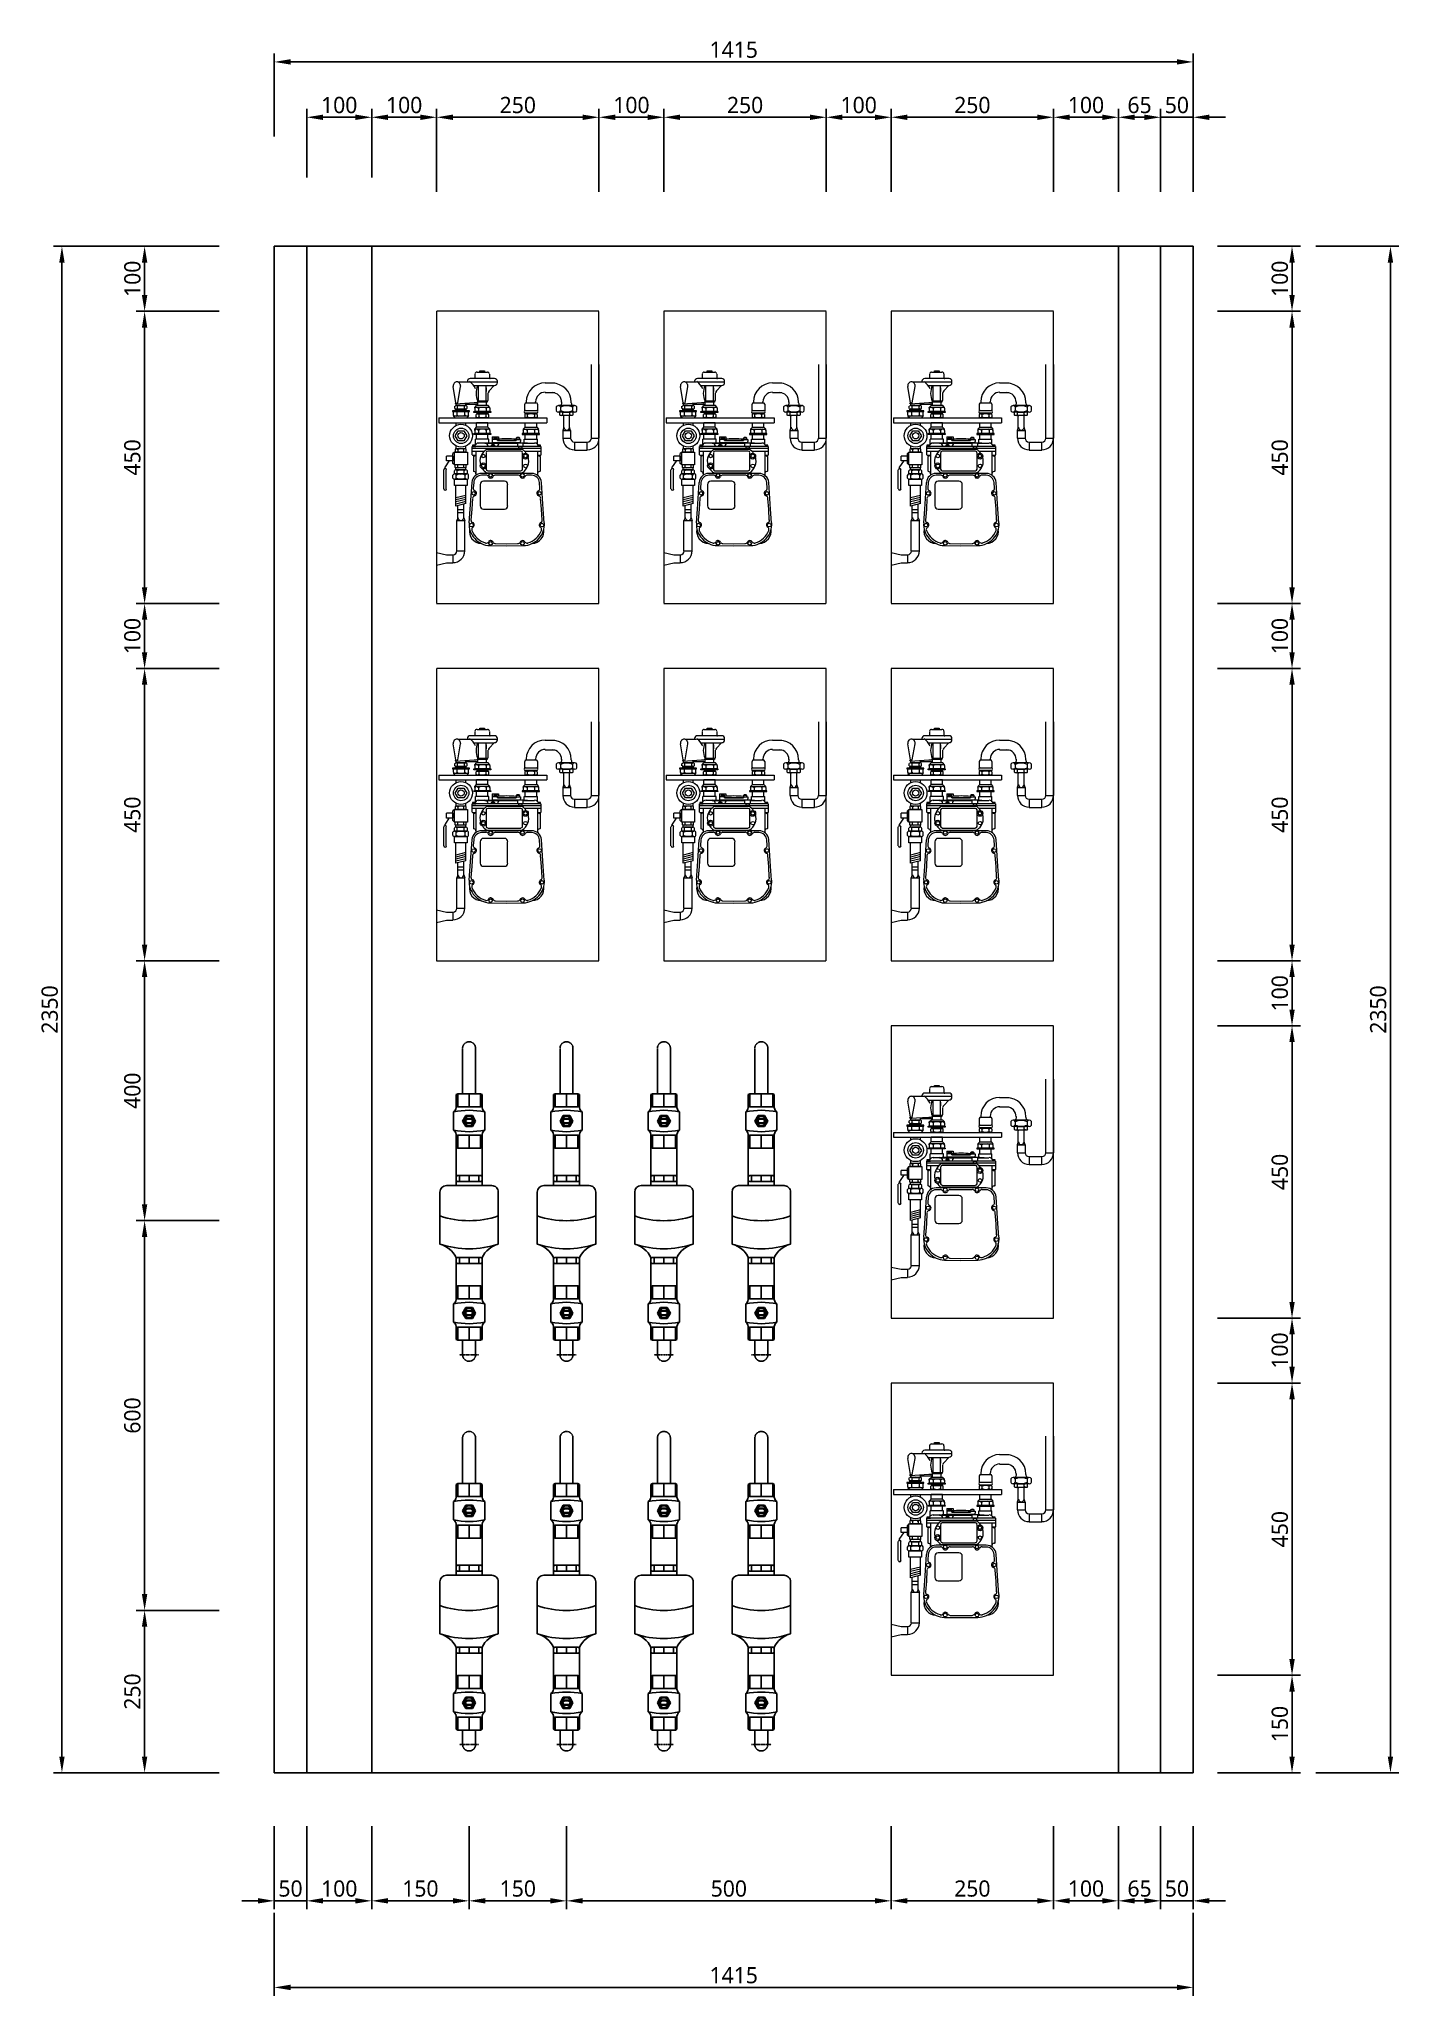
# Model space of a CAD drawing. Header units: millimetres. Extents: x -9013 to 516, y -36629 to 6082.
# Drawn here: x -5092 to -2998, y -14113 to -11100 of the extents above; entities that cross this region are included whole.
import ezdxf

# ---------------------------------------------------------------- set-up
doc = ezdxf.new("R2010")
doc.units = ezdxf.units.MM
doc.header["$LTSCALE"] = 0.05
for name, pattern in [('CENTER', [50.8, 31.75, -6.35, 6.35, -6.35]), ('CENTER2', [28.575, 19.05, -3.175, 3.175, -3.175]), ('DASHDOT', [0.618421, 0.309211, -0.154605, 0, -0.154605])]:
    doc.linetypes.add(name, pattern=pattern)
doc.layers.get('0').update_dxf_attribs({"lineweight": 18})
doc.layers.get('Defpoints').update_dxf_attribs({"color": 140, "lineweight": 18})
for name, color, linetype in [('1', 7, 'Continuous'), ('1CO', 4, 'Continuous'), ('2CONC', 4, 'Continuous'), ('HVAL___2CO', 7, 'Continuous'), ('HWAT__3CO', 1, 'Continuous'), ('HWAT___1DD', 4, 'DASHDOT'), ('HWAT___5CS', 3, 'CENTER2')]:
    doc.layers.add(name, color=color, linetype=linetype)
doc.layers.add('G-Anno-Std-Cntr', color=1, linetype='CENTER2', lineweight=18)
doc.styles.add('trebuchet_MS', font='trebuc.ttf')
doc.dimstyles.new('MGP', dxfattribs={"dimtxt": 2.5, "dimasz": 2.5, "dimexe": 1.25, "dimexo": 0.625, "dimtad": 1, "dimdec": 0, "dimtxsty": 'trebuchet_MS', "dimcen": 2.5, "dimclrt": 7, "dimadec": 0, "dimazin": 0, "dimtfac": 1, "dimtdec": 0, "dimtmove": 0, "dimatfit": 3, "dimfxl": 1.148294, "dimfxlon": 1, "dimarcsym": 2})

msp = doc.modelspace()

# ---------------------------------------------------------------- blocks, each defined once
blk = doc.blocks.new('*D412')
at = {"color": 0, "lineweight": -2, "transparency": 16777216}
for p, q in [((-4729.5, -13851.7), (-4729.5, -13979.6)), ((-4679.5, -13851.7), (-4679.5, -13979.6)), ((-4754.5, -13966.6), (-4779.5, -13966.6)), ((-4679.5, -13966.6), (-4729.5, -13966.6)), ((-4654.5, -13966.6), (-4629.5, -13966.6))]:
    blk.add_line(p, q, dxfattribs=at)
at = {"color": 0, "transparency": 16777216}
for points in [[(-4754.5, -13962.4), (-4754.5, -13970.7), (-4729.5, -13966.6)], [(-4654.5, -13962.4), (-4654.5, -13970.7), (-4679.5, -13966.6)]]:
    blk.add_solid(points, dxfattribs=at)
at = {"layer": 'Defpoints', "color": 0, "transparency": 16777216}
for p in [(-4729.5, -13756), (-4679.5, -13769.4), (-4729.5, -13966.6)]:
    blk.add_point(p, dxfattribs=at)
at = {"color": 7, "transparency": 16777216, "insert": (-4704.5, -13947.8), "char_height": 25, "attachment_point": 5, "style": 'trebuchet_MS'}
blk.add_mtext('50', dxfattribs=at)
blk = doc.blocks.new('*D413')
at = {"color": 0, "lineweight": -2, "transparency": 16777216}
for p, q in [((-4679.5, -13851.7), (-4679.5, -13979.6)), ((-4579.5, -13851.7), (-4579.5, -13979.6)), ((-4654.5, -13966.6), (-4604.5, -13966.6))]:
    blk.add_line(p, q, dxfattribs=at)
at = {"color": 0, "transparency": 16777216}
for points in [[(-4654.5, -13962.4), (-4654.5, -13970.7), (-4679.5, -13966.6)], [(-4604.5, -13962.4), (-4604.5, -13970.7), (-4579.5, -13966.6)]]:
    blk.add_solid(points, dxfattribs=at)
at = {"layer": 'Defpoints', "color": 0, "transparency": 16777216}
for p in [(-4679.5, -13769.4), (-4579.5, -13769.4), (-4579.5, -13966.6)]:
    blk.add_point(p, dxfattribs=at)
at = {"color": 7, "transparency": 16777216, "insert": (-4629.5, -13947.8), "char_height": 25, "attachment_point": 5, "style": 'trebuchet_MS'}
blk.add_mtext('100', dxfattribs=at)
blk = doc.blocks.new('*D414')
at = {"color": 0, "lineweight": -2, "transparency": 16777216}
for p, q in [((-4579.5, -13851.7), (-4579.5, -13979.6)), ((-4429.5, -13851.7), (-4429.5, -13979.6)), ((-4554.5, -13966.6), (-4454.5, -13966.6))]:
    blk.add_line(p, q, dxfattribs=at)
at = {"color": 0, "transparency": 16777216}
for points in [[(-4554.5, -13962.4), (-4554.5, -13970.7), (-4579.5, -13966.6)], [(-4454.5, -13962.4), (-4454.5, -13970.7), (-4429.5, -13966.6)]]:
    blk.add_solid(points, dxfattribs=at)
at = {"layer": 'Defpoints', "color": 0, "transparency": 16777216}
for p in [(-4429.5, -13735.9), (-4579.5, -13769.4), (-4429.5, -13966.6)]:
    blk.add_point(p, dxfattribs=at)
at = {"color": 7, "transparency": 16777216, "insert": (-4504.5, -13947.8), "char_height": 25, "attachment_point": 5, "style": 'trebuchet_MS'}
blk.add_mtext('150', dxfattribs=at)
blk = doc.blocks.new('*D415')
at = {"color": 0, "lineweight": -2, "transparency": 16777216}
for p, q in [((-4429.5, -13851.7), (-4429.5, -13979.6)), ((-4279.5, -13851.7), (-4279.5, -13979.6)), ((-4404.5, -13966.6), (-4304.5, -13966.6))]:
    blk.add_line(p, q, dxfattribs=at)
at = {"color": 0, "transparency": 16777216}
for points in [[(-4404.5, -13962.4), (-4404.5, -13970.7), (-4429.5, -13966.6)], [(-4304.5, -13962.4), (-4304.5, -13970.7), (-4279.5, -13966.6)]]:
    blk.add_solid(points, dxfattribs=at)
at = {"layer": 'Defpoints', "color": 0, "transparency": 16777216}
for p in [(-4429.5, -13643.8), (-4279.5, -13632.7), (-4279.5, -13966.6)]:
    blk.add_point(p, dxfattribs=at)
at = {"color": 7, "transparency": 16777216, "insert": (-4354.5, -13947.8), "char_height": 25, "attachment_point": 5, "style": 'trebuchet_MS'}
blk.add_mtext('150', dxfattribs=at)
blk = doc.blocks.new('*D416')
at = {"color": 0, "lineweight": -2, "transparency": 16777216}
for p, q in [((-4729.5, -13985.1), (-4729.5, -14112.9)), ((-3314.5, -13985.1), (-3314.5, -14112.9)), ((-4704.5, -14099.9), (-3339.5, -14099.9))]:
    blk.add_line(p, q, dxfattribs=at)
at = {"color": 0, "transparency": 16777216}
for points in [[(-4704.5, -14095.7), (-4704.5, -14104.1), (-4729.5, -14099.9)], [(-3339.5, -14095.7), (-3339.5, -14104.1), (-3314.5, -14099.9)]]:
    blk.add_solid(points, dxfattribs=at)
at = {"layer": 'Defpoints', "color": 0, "transparency": 16777216}
for p in [(-4729.5, -13714.9), (-3314.5, -13743.8), (-3314.5, -14099.9)]:
    blk.add_point(p, dxfattribs=at)
at = {"color": 7, "transparency": 16777216, "insert": (-4022, -14081.2), "char_height": 25, "attachment_point": 5, "style": 'trebuchet_MS'}
blk.add_mtext('1415', dxfattribs=at)
blk = doc.blocks.new('*D417')
at = {"color": 0, "lineweight": -2, "transparency": 16777216}
for p, q in [((-4814.4, -13519.4), (-4942.2, -13519.4)), ((-4929.2, -13744.4), (-4929.2, -13544.4)), ((-4814.4, -13769.4), (-4942.2, -13769.4))]:
    blk.add_line(p, q, dxfattribs=at)
at = {"color": 0, "transparency": 16777216}
for points in [[(-4933.4, -13544.4), (-4925.1, -13544.4), (-4929.2, -13519.4)], [(-4933.4, -13744.4), (-4925.1, -13744.4), (-4929.2, -13769.4)]]:
    blk.add_solid(points, dxfattribs=at)
at = {"layer": 'Defpoints', "color": 0, "transparency": 16777216}
for p in [(-4929.2, -13519.4), (-4779.5, -13519.4), (-4779.5, -13769.4)]:
    blk.add_point(p, dxfattribs=at)
at = {"color": 7, "transparency": 16777216, "insert": (-4948, -13644.4), "char_height": 25, "attachment_point": 5, "rotation": 90, "style": 'trebuchet_MS'}
blk.add_mtext('250', dxfattribs=at)
blk = doc.blocks.new('*D418')
at = {"color": 0, "lineweight": -2, "transparency": 16777216}
for p, q in [((-4814.4, -12919.4), (-4942.2, -12919.4)), ((-4929.2, -13494.4), (-4929.2, -12944.4)), ((-4835.2, -13519.4), (-4942.2, -13519.4))]:
    blk.add_line(p, q, dxfattribs=at)
at = {"color": 0, "transparency": 16777216}
for points in [[(-4933.4, -12944.4), (-4925.1, -12944.4), (-4929.2, -12919.4)], [(-4933.4, -13494.4), (-4925.1, -13494.4), (-4929.2, -13519.4)]]:
    blk.add_solid(points, dxfattribs=at)
at = {"layer": 'Defpoints', "color": 0, "transparency": 16777216}
for p in [(-4929.2, -12919.4), (-4504.7, -12919.4), (-4829.2, -13519.4)]:
    blk.add_point(p, dxfattribs=at)
at = {"color": 7, "transparency": 16777216, "insert": (-4948, -13219.4), "char_height": 25, "attachment_point": 5, "rotation": 90, "style": 'trebuchet_MS'}
blk.add_mtext('600', dxfattribs=at)
blk = doc.blocks.new('*D419')
at = {"color": 0, "lineweight": -2, "transparency": 16777216}
for p, q in [((-3277, -13619.4), (-3149.2, -13619.4)), ((-3162.2, -13644.4), (-3162.2, -13744.4)), ((-3277, -13769.4), (-3149.2, -13769.4))]:
    blk.add_line(p, q, dxfattribs=at)
at = {"color": 0, "transparency": 16777216}
for points in [[(-3166.3, -13644.4), (-3158, -13644.4), (-3162.2, -13619.4)], [(-3166.3, -13744.4), (-3158, -13744.4), (-3162.2, -13769.4)]]:
    blk.add_solid(points, dxfattribs=at)
at = {"layer": 'Defpoints', "color": 0, "transparency": 16777216}
for p in [(-3529.5, -13619.4), (-3434.8, -13769.4), (-3162.2, -13769.4)]:
    blk.add_point(p, dxfattribs=at)
at = {"color": 7, "transparency": 16777216, "insert": (-3180.9, -13694.4), "char_height": 25, "attachment_point": 5, "rotation": 90, "style": 'trebuchet_MS'}
blk.add_mtext('150', dxfattribs=at)
blk = doc.blocks.new('*D420')
at = {"color": 0, "lineweight": -2, "transparency": 16777216}
for p, q in [((-3277, -13169.4), (-3149.2, -13169.4)), ((-3162.2, -13594.4), (-3162.2, -13194.4)), ((-3277, -13619.4), (-3149.2, -13619.4))]:
    blk.add_line(p, q, dxfattribs=at)
at = {"color": 0, "transparency": 16777216}
for points in [[(-3166.3, -13194.4), (-3158, -13194.4), (-3162.2, -13169.4)], [(-3166.3, -13594.4), (-3158, -13594.4), (-3162.2, -13619.4)]]:
    blk.add_solid(points, dxfattribs=at)
at = {"layer": 'Defpoints', "color": 0, "transparency": 16777216}
for p in [(-3434.8, -13169.4), (-3162.2, -13169.4), (-3434.8, -13619.4)]:
    blk.add_point(p, dxfattribs=at)
at = {"color": 7, "transparency": 16777216, "insert": (-3180.9, -13394.4), "char_height": 25, "attachment_point": 5, "rotation": 90, "style": 'trebuchet_MS'}
blk.add_mtext('450', dxfattribs=at)
blk = doc.blocks.new('*D421')
at = {"color": 0, "lineweight": -2, "transparency": 16777216}
for p, q in [((-3277, -13069.4), (-3149.2, -13069.4)), ((-3162.2, -13144.4), (-3162.2, -13094.4)), ((-3277, -13169.4), (-3149.2, -13169.4))]:
    blk.add_line(p, q, dxfattribs=at)
at = {"color": 0, "transparency": 16777216}
for points in [[(-3166.3, -13094.4), (-3158, -13094.4), (-3162.2, -13069.4)], [(-3166.3, -13144.4), (-3158, -13144.4), (-3162.2, -13169.4)]]:
    blk.add_solid(points, dxfattribs=at)
at = {"layer": 'Defpoints', "color": 0, "transparency": 16777216}
for p in [(-3434.8, -13069.4), (-3162.2, -13069.4), (-3434.8, -13169.4)]:
    blk.add_point(p, dxfattribs=at)
at = {"color": 7, "transparency": 16777216, "insert": (-3180.9, -13119.4), "char_height": 25, "attachment_point": 5, "rotation": 90, "style": 'trebuchet_MS'}
blk.add_mtext('100', dxfattribs=at)
blk = doc.blocks.new('*D422')
at = {"color": 0, "lineweight": -2, "transparency": 16777216}
for p, q in [((-3277, -12619.4), (-3149.2, -12619.4)), ((-3162.2, -13044.4), (-3162.2, -12644.4)), ((-3277, -13069.4), (-3149.2, -13069.4))]:
    blk.add_line(p, q, dxfattribs=at)
at = {"color": 0, "transparency": 16777216}
for points in [[(-3166.3, -12644.4), (-3158, -12644.4), (-3162.2, -12619.4)], [(-3166.3, -13044.4), (-3158, -13044.4), (-3162.2, -13069.4)]]:
    blk.add_solid(points, dxfattribs=at)
at = {"layer": 'Defpoints', "color": 0, "transparency": 16777216}
for p in [(-3434.8, -12619.4), (-3162.2, -12619.4), (-3434.8, -13069.4)]:
    blk.add_point(p, dxfattribs=at)
at = {"color": 7, "transparency": 16777216, "insert": (-3180.9, -12844.4), "char_height": 25, "attachment_point": 5, "rotation": 90, "style": 'trebuchet_MS'}
blk.add_mtext('450', dxfattribs=at)
blk = doc.blocks.new('*D423')
at = {"color": 0, "lineweight": -2, "transparency": 16777216}
for p, q in [((-3277, -12519.4), (-3149.2, -12519.4)), ((-3162.2, -12594.4), (-3162.2, -12544.4)), ((-3277, -12619.4), (-3149.2, -12619.4))]:
    blk.add_line(p, q, dxfattribs=at)
at = {"color": 0, "transparency": 16777216}
for points in [[(-3166.3, -12544.4), (-3158, -12544.4), (-3162.2, -12519.4)], [(-3166.3, -12594.4), (-3158, -12594.4), (-3162.2, -12619.4)]]:
    blk.add_solid(points, dxfattribs=at)
at = {"layer": 'Defpoints', "color": 0, "transparency": 16777216}
for p in [(-3529.5, -12519.4), (-3162.2, -12519.4), (-3434.8, -12619.4)]:
    blk.add_point(p, dxfattribs=at)
at = {"color": 7, "transparency": 16777216, "insert": (-3180.9, -12569.4), "char_height": 25, "attachment_point": 5, "rotation": 90, "style": 'trebuchet_MS'}
blk.add_mtext('100', dxfattribs=at)
blk = doc.blocks.new('*D424')
at = {"color": 0, "lineweight": -2, "transparency": 16777216}
for p, q in [((-3277, -12069.4), (-3149.2, -12069.4)), ((-3162.2, -12494.4), (-3162.2, -12094.4)), ((-3277, -12519.4), (-3149.2, -12519.4))]:
    blk.add_line(p, q, dxfattribs=at)
at = {"color": 0, "transparency": 16777216}
for points in [[(-3166.3, -12094.4), (-3158, -12094.4), (-3162.2, -12069.4)], [(-3166.3, -12494.4), (-3158, -12494.4), (-3162.2, -12519.4)]]:
    blk.add_solid(points, dxfattribs=at)
at = {"layer": 'Defpoints', "color": 0, "transparency": 16777216}
for p in [(-3529.5, -12069.4), (-3162.2, -12069.4), (-3529.5, -12519.4)]:
    blk.add_point(p, dxfattribs=at)
at = {"color": 7, "transparency": 16777216, "insert": (-3180.9, -12294.4), "char_height": 25, "attachment_point": 5, "rotation": 90, "style": 'trebuchet_MS'}
blk.add_mtext('450', dxfattribs=at)
blk = doc.blocks.new('*D425')
at = {"color": 0, "lineweight": -2, "transparency": 16777216}
for p, q in [((-3125.5, -11419.4), (-2997.6, -11419.4)), ((-3010.6, -11444.4), (-3010.6, -13744.4)), ((-3125.5, -13769.4), (-2997.6, -13769.4))]:
    blk.add_line(p, q, dxfattribs=at)
at = {"color": 0, "transparency": 16777216}
for points in [[(-3014.8, -11444.4), (-3006.5, -11444.4), (-3010.6, -11419.4)], [(-3014.8, -13744.4), (-3006.5, -13744.4), (-3010.6, -13769.4)]]:
    blk.add_solid(points, dxfattribs=at)
at = {"layer": 'Defpoints', "color": 0, "transparency": 16777216}
for p in [(-3631.6, -11419.4), (-3378.3, -13769.4), (-3010.6, -13769.4)]:
    blk.add_point(p, dxfattribs=at)
at = {"color": 7, "transparency": 16777216, "insert": (-3029.4, -12594.4), "char_height": 25, "attachment_point": 5, "rotation": 90, "style": 'trebuchet_MS'}
blk.add_mtext('2350', dxfattribs=at)
blk = doc.blocks.new('*D426')
at = {"color": 0, "lineweight": -2, "transparency": 16777216}
for p, q in [((-4941.7, -11419.4), (-5069.5, -11419.4)), ((-5056.5, -11444.4), (-5056.5, -13744.4)), ((-4941.7, -13769.4), (-5069.5, -13769.4))]:
    blk.add_line(p, q, dxfattribs=at)
at = {"color": 0, "transparency": 16777216}
for points in [[(-5060.7, -11444.4), (-5052.4, -11444.4), (-5056.5, -11419.4)], [(-5060.7, -13744.4), (-5052.4, -13744.4), (-5056.5, -13769.4)]]:
    blk.add_solid(points, dxfattribs=at)
at = {"layer": 'Defpoints', "color": 0, "transparency": 16777216}
for p in [(-4729.5, -11419.4), (-5056.5, -13769.4), (-4814.4, -13769.4)]:
    blk.add_point(p, dxfattribs=at)
at = {"color": 7, "transparency": 16777216, "insert": (-5075.3, -12594.4), "char_height": 25, "attachment_point": 5, "rotation": 90, "style": 'trebuchet_MS'}
blk.add_mtext('2350', dxfattribs=at)
blk = doc.blocks.new('gas meter 1')
at = {"layer": '1', "color": 0, "lineweight": 5}
for points in [[(-6418, 3103.3), (-6402, 3103.3)], [(-6413.7, 3103.3), (-6413.7, 3105.2), (-6406.3, 3105.2), (-6406.3, 3103.3)], [(-6450.5, 3056.3), (-6454.8, 3081)], [(-6447.7, 3056.3), (-6443.4, 3081)], [(-6447, 3088.4), (-6429.8, 3088.4)], [(-6432.9, 3089.2), (-6432.9, 3088.4)], [(-6386.7, 3088), (-6429, 3088)], [(-6391.4, 3093.5), (-6428.6, 3093.5)], [(-6423.5, 3082.5), (-6391.4, 3082.5)], [(-6421.9, 3093.5), (-6422.3, 3093.5)], [(-6421.2, 3100.1), (-6421.2, 3094.3)], [(-6415.7, 3058.7), (-6415.7, 3082.5)], [(-6404, 3058.7), (-6404, 3082.5)], [(-6404, 3079.4), (-6404, 3073.5)], [(-6399.3, 3074.3), (-6391.4, 3082.5)], [(-6398.9, 3100.1), (-6398.9, 3094.3)], [(-6398.5, 3093.5), (-6397.7, 3093.5)], [(-6386.7, 3086.8), (-6386.7, 3089.2)], [(-6313.2, 3086.8), (-6298.4, 3086.8)], [(-6429.8, 3043.8), (-6456, 3043.8)], [(-6456, 3043.8), (-6456, 3042.7)], [(-6456, 3042.7), (-6429.8, 3042.7)], [(-6430.9, 3042.7), (-6454.4, 3042.7)], [(-6454.4, 3037.2), (-6454.4, 3042.7)], [(-6452.4, 3047.4), (-6452.4, 3050.9)], [(-6451.3, 3054.8), (-6451.3, 3055.6)], [(-6451.3, 3046.2), (-6434.5, 3046.2), (-6451.3, 3046.2), (-6434.5, 3046.2)], [(-6451.3, 3043.8), (-6451.3, 3046.2)], [(-6422.3, 3056), (-6450.9, 3054)], [(-6450.9, 3056), (-6450.5, 3056)], [(-6450.1, 3051.7), (-6450.1, 3054)], [(-6435.2, 3051.7), (-6450.1, 3051.7)], [(-6435.6, 3051.7), (-6449.7, 3051.7)], [(-6435.6, 3046.2), (-6449.7, 3046.2)], [(-6448.5, 3037.2), (-6448.5, 3042.7)], [(-6448.1, 3047.4), (-6448.1, 3050.9)], [(-6447.7, 3046.2), (-6438.4, 3046.2)], [(-6447, 3051.7), (-6439.1, 3051.7)], [(-6437.2, 3047.4), (-6437.2, 3050.9)], [(-6436.8, 3037.6), (-6436.8, 3042.7)], [(-6435.2, 3051.7), (-6435.2, 3055.2)], [(-6435.2, 3054), (-6416.5, 3054)], [(-6434.5, 3043.8), (-6434.5, 3046.2)], [(-6433.3, 3047.4), (-6433.3, 3050.9)], [(-6430.9, 3037.2), (-6430.9, 3042.7)], [(-6429.8, 3042.7), (-6429.8, 3043.8)], [(-6423.1, 3042.7), (-6396.9, 3042.7)], [(-6423.1, 3041.1), (-6423.1, 3042.7)], [(-6419.2, 3056), (-6422.3, 3056)], [(-6421.5, 3048.9), (-6418.8, 3051.7)], [(-6421.5, 3047.7), (-6421.5, 3048.9), (-6420.4, 3048.9), (-6421.5, 3048.1)], [(-6421.5, 3048.1), (-6421.5, 3042.7)], [(-6398.1, 3042.7), (-6421.5, 3042.7)], [(-6399.3, 3048.9), (-6420.4, 3048.9)], [(-6400.8, 3051.7), (-6418.8, 3051.7)], [(-6417.6, 3048.9), (-6415.7, 3048.1), (-6413.7, 3048.9)], [(-6402.4, 3058.7), (-6417.2, 3058.7)], [(-6417.2, 3058.7), (-6417.2, 3057.1), (-6416.5, 3057.1)], [(-6403.2, 3057.1), (-6417.2, 3057.1)], [(-6416.5, 3051.7), (-6416.5, 3057.1)], [(-6415.7, 3048.1), (-6415.7, 3042.7)], [(-6402, 3048.9), (-6404, 3047.7), (-6405.9, 3048.9)], [(-6404, 3047.7), (-6404, 3042.7)], [(-6402.4, 3058.7), (-6402.4, 3058.7), (-6402.4, 3057.1), (-6403.2, 3057.1)], [(-6403.2, 3051.7), (-6403.2, 3057.1)], [(-6400.8, 3060.3), (-6400.8, 3071.2)], [(-6398.1, 3047.7), (-6399.3, 3048.9), (-6398.1, 3048.9), (-6400.8, 3051.7)], [(-6398.1, 3047.7), (-6398.1, 3048.9)], [(-6398.1, 3047.7), (-6398.1, 3042.7)], [(-6396.9, 3042.7), (-6396.9, 3041.1)], [(-6344.9, 3054), (-6344.9, 3043.4)], [(-6343.7, 3044.2), (-6326.5, 3044.2)], [(-6342.2, 3057.5), (-6342.2, 3056.3), (-6327.3, 3056.3)], [(-6327.7, 3056.3), (-6327.7, 3057.5)], [(-6325, 3054), (-6325, 3043.4)], [(-6313.2, 3072), (-6298.4, 3072)], [(-6295.9, 3049.7), (-6295.9, 3044.2)], [(-6268.5, 3051.7), (-6292, 3051.7)], [(-6289.2, 3049.7), (-6289.2, 3044.2)], [(-6288.5, 3051.7), (-6272.4, 3051.7)], [(-6287.3, 3056.3), (-6287.3, 3057.5)], [(-6272.8, 3056.3), (-6272.8, 3057.5)], [(-6270.9, 3049.7), (-6270.9, 3044.2)], [(-6264.6, 3049.7), (-6264.6, 3044.2)], [(-6476.7, 3032.9), (-6476.7, 3025.5), (-6310.5, 3025.5)], [(-6476.7, 3032.9), (-6310.5, 3032.9)], [(-6453.2, 3035.6), (-6454.4, 3037.2)], [(-6454.4, 3037.2), (-6454.4, 3035.6)], [(-6453.2, 3035.6), (-6454.4, 3035.6), (-6451.7, 3032.9)], [(-6432.1, 3035.6), (-6453.2, 3035.6)], [(-6447, 2997.7), (-6451.7, 3005.1), (-6447, 3012.9), (-6438.4, 3012.9), (-6433.7, 3005.1), (-6438.4, 2997.7), (-6447, 2997.7)], [(-6450.5, 3035.6), (-6448.5, 3037.2)], [(-6450.1, 3021.5), (-6450.1, 3025.5)], [(-6448.5, 3037.2), (-6446.6, 3035.6)], [(-6436.8, 3037.6), (-6438.8, 3035.6)], [(-6434.8, 3035.6), (-6436.8, 3037.6)], [(-6435.2, 3021.5), (-6435.2, 3025.5)], [(-6433.7, 3032.9), (-6430.9, 3035.6), (-6432.1, 3035.6)], [(-6430.9, 3035.6), (-6430.9, 3037.2), (-6432.1, 3035.6)], [(-6396.9, 3041.1), (-6423.1, 3041.1)], [(-6399.3, 3015.3), (-6420.4, 3015.3), (-6421.5, 3015.3), (-6418.8, 3018.4)], [(-6421.5, 3013.7), (-6421.5, 3015.3)], [(-6420.4, 3015.3), (-6421.5, 3014.1)], [(-6421.5, 3014.1), (-6421.5, 3008.6)], [(-6419.6, 3038), (-6419.6, 3034.1)], [(-6401.2, 3025.5), (-6418.8, 3025.5)], [(-6418.8, 3018.4), (-6418.8, 3025.5)], [(-6401.2, 3018.4), (-6418.8, 3018.4)], [(-6418.4, 3041.1), (-6418.4, 3039.1)], [(-6418.4, 3039.1), (-6401.6, 3039.1), (-6418.4, 3039.1), (-6401.6, 3039.1)], [(-6417.6, 3015.3), (-6415.7, 3014.1), (-6413.7, 3015.3)], [(-6402.8, 3039.1), (-6416.9, 3039.1)], [(-6415.7, 3014.1), (-6415.7, 3008.6)], [(-6415.3, 3038), (-6415.3, 3034.1)], [(-6414.9, 3039.1), (-6405.5, 3039.1)], [(-6404, 3013.7), (-6405.9, 3015.3)], [(-6404.3, 3038), (-6404.3, 3034.1)], [(-6402, 3015.3), (-6404, 3013.7)], [(-6404, 3013.7), (-6404, 3008.6)], [(-6401.6, 3041.1), (-6401.6, 3039.1)], [(-6401.2, 3018.4), (-6401.2, 3025.5)], [(-6399.3, 3015.3), (-6398.1, 3015.3), (-6401.2, 3018.4)], [(-6400.4, 3038), (-6400.4, 3034.1)], [(-6398.1, 3013.7), (-6399.3, 3015.3)], [(-6398.1, 3013.7), (-6398.1, 3015.3)], [(-6398.1, 3013.7), (-6398.1, 3008.6)], [(-6343.7, 3018.4), (-6346.9, 3015.3), (-6345.7, 3015.3)], [(-6346.9, 3015.3), (-6346.9, 3013.7), (-6345.7, 3015.3)], [(-6346.9, 3013.7), (-6346.9, 3008.6)], [(-6345.7, 3015.3), (-6324.6, 3015.3)], [(-6344.5, 3038), (-6344.5, 3034.1)], [(-6326.5, 3039.9), (-6343.7, 3039.9)], [(-6343.7, 3025.5), (-6326.1, 3025.5)], [(-6343.7, 3018.4), (-6343.7, 3025.5)], [(-6343.7, 3018.4), (-6326.1, 3018.4)], [(-6343, 3015.3), (-6341, 3013.7)], [(-6327.3, 3039.1), (-6342.6, 3039.1)], [(-6328.9, 3039.9), (-6341.4, 3039.9)], [(-6341.4, 3039.9), (-6341.4, 3039.1)], [(-6341, 3013.7), (-6339, 3015.3)], [(-6341, 3013.7), (-6341, 3008.6)], [(-6340.6, 3038), (-6340.6, 3034.1)], [(-6329.3, 3014.1), (-6331.2, 3015.3)], [(-6329.7, 3038), (-6329.7, 3034.1)], [(-6327.3, 3015.3), (-6329.3, 3014.1)], [(-6329.3, 3014.1), (-6329.3, 3008.6)], [(-6328.9, 3039.9), (-6328.9, 3039.1)], [(-6326.1, 3018.4), (-6326.1, 3025.5)], [(-6326.1, 3018.4), (-6323.4, 3015.3), (-6324.6, 3015.3)], [(-6325.4, 3038), (-6325.4, 3034.1)], [(-6324.6, 3015.3), (-6323.4, 3014.1)], [(-6323.4, 3013.7), (-6323.4, 3015.3)], [(-6323.4, 3014.1), (-6323.4, 3008.6)], [(-6310.5, 3032.9), (-6310.5, 3025.5)], [(-6267.7, 3041.9), (-6292.8, 3041.9)], [(-6268.5, 3041.9), (-6292, 3041.9)], [(-6270.1, 3041.9), (-6290.4, 3041.9)], [(-6290.4, 3037.2), (-6290.4, 3041.9)], [(-6271.3, 3036.4), (-6289.6, 3036.4), (-6290.4, 3037.2)], [(-6287.3, 3036.4), (-6285.7, 3037.2)], [(-6286.9, 3041.9), (-6274, 3041.9)], [(-6285.7, 3037.2), (-6285.7, 3041.9)], [(-6285.7, 3037.2), (-6283.8, 3036.4)], [(-6284.5, 3018.4), (-6284.5, 3036.4)], [(-6275.2, 3037.6), (-6277.1, 3036.4)], [(-6275.6, 3018.4), (-6275.6, 3036.4)], [(-6275.2, 3037.6), (-6275.2, 3041.9)], [(-6273.6, 3036.4), (-6275.2, 3037.6)], [(-6270.1, 3037.6), (-6271.3, 3036.4)], [(-6270.1, 3037.6), (-6270.1, 3041.9)], [(-6450.9, 2985.2), (-6451.7, 2984)], [(-6451.7, 2984), (-6451.7, 2980.1)], [(-6435.2, 2985.2), (-6450.9, 2985.2)], [(-6450.1, 2985.2), (-6450.1, 2989.5)], [(-6448.9, 2985.2), (-6447.4, 2984), (-6445.8, 2985.2)], [(-6447.4, 2984), (-6447.4, 2980.1)], [(-6437.2, 2985.2), (-6438.8, 2984), (-6439.9, 2985.2)], [(-6438.8, 2984), (-6438.8, 2980.1)], [(-6435.2, 2985.2), (-6435.2, 2989.5)], [(-6434.5, 2980.1), (-6434.5, 2984), (-6435.2, 2985.2)], [(-6319.5, 2988.7), (-6425.5, 2988.7)], [(-6425.5, 2975.8), (-6425.5, 2988.7)], [(-6319.5, 2985.6), (-6425.5, 2985.6)], [(-6421.9, 2990.7), (-6425.1, 2990.7)], [(-6425.1, 2990.7), (-6425.1, 2988.7)], [(-6424.7, 2988.7), (-6419.6, 2988.7)], [(-6423.1, 3008.6), (-6396.9, 3008.6)], [(-6423.1, 3007.5), (-6423.1, 3008.6)], [(-6396.9, 3007.5), (-6423.1, 3007.5)], [(-6421.2, 2990.7), (-6421.9, 2990.7)], [(-6398.1, 3008.6), (-6421.5, 3008.6)], [(-6420.4, 2991.8), (-6420.4, 3000)], [(-6399.7, 3000), (-6420.4, 3000)], [(-6418.8, 3000), (-6418.8, 3007.5)], [(-6415.7, 2993.8), (-6394.6, 2995), (-6350.8, 2995), (-6329.7, 2993.8)], [(-6405.9, 2993.8), (-6415.7, 2993.8)], [(-6405.9, 2993.8), (-6355.9, 2993.8)], [(-6348.4, 2984.4), (-6403.6, 2984.4)], [(-6401.2, 3000), (-6401.2, 3007.5)], [(-6399.7, 2995), (-6399.7, 3000)], [(-6396.9, 3008.6), (-6396.9, 3007.5)], [(-6396.1, 2990.7), (-6396.1, 2988.7)], [(-6390.7, 2990.7), (-6393.8, 2990.7), (-6396.1, 2990.7)], [(-6394.6, 3003.9), (-6384.8, 3003.9), (-6384.8, 3000)], [(-6394.6, 3003.9), (-6394.6, 2996.5)], [(-6357.8, 2999.6), (-6357.8, 2998.1), (-6386.7, 2998.1), (-6386.7, 2999.6), (-6394.6, 2999.6)], [(-6394.6, 2996.5), (-6394.6, 2995)], [(-6392.2, 3001.6), (-6392.2, 2999.6)], [(-6387.1, 3001.6), (-6389.9, 3001.6), (-6392.2, 3001.6)], [(-6390.7, 2988.7), (-6390.7, 2990.7)], [(-6387.1, 2999.6), (-6387.1, 3001.6)], [(-6386.7, 2999.6), (-6386.7, 2998.1)], [(-6386.7, 2998.1), (-6357.8, 2998.1)], [(-6381.3, 2993.8), (-6363.7, 2993.8)], [(-6357.8, 3001.6), (-6357.8, 2999.6)], [(-6352.3, 3001.6), (-6355.1, 3001.6), (-6357.8, 3001.6)], [(-6357.8, 2999.6), (-6350.8, 2999.6), (-6350.8, 2996.5)], [(-6346.9, 2988.7), (-6346.9, 2994.2), (-6355.9, 2994.2), (-6355.9, 2988.7)], [(-6353.9, 2988.7), (-6353.9, 2985.6)], [(-6353.9, 2988.7), (-6348.8, 2988.7)], [(-6352.3, 2999.6), (-6352.3, 3001.6)], [(-6350.8, 2995), (-6350.8, 2996.5)], [(-6348.8, 2988.7), (-6348.8, 2985.6)], [(-6321.8, 3008.6), (-6348.4, 3008.6)], [(-6348.4, 3008.6), (-6348.4, 3007.5)], [(-6348.4, 3007.5), (-6321.8, 3007.5)], [(-6346.9, 3008.6), (-6323.4, 3008.6)], [(-6346.9, 2993.8), (-6339, 2993.8), (-6329.7, 2993.8)], [(-6345.3, 2995), (-6345.3, 3000), (-6325, 3000)], [(-6343.7, 3000), (-6343.7, 3007.5)], [(-6326.1, 3000), (-6326.1, 3007.5)], [(-6325, 2991.8), (-6325, 3000)], [(-6322.6, 2990.7), (-6323.4, 2990.7)], [(-6320.3, 2990.7), (-6322.6, 2990.7)], [(-6321.8, 3007.5), (-6321.8, 3008.6)], [(-6320.3, 2988.7), (-6320.3, 2990.7)], [(-6319.5, 2988.7), (-6319.5, 2975.8)], [(-6286.1, 3001.6), (-6274, 3001.6)], [(-6267.7, 2995.7), (-6267.7, 2983.2)], [(-6266.2, 2982.8), (-6265.8, 2983.2)], [(-6248.2, 2983.2), (-6248.2, 2995.7)], [(-6242.3, 3001.6), (-6230.2, 3001.6)], [(-6469.3, 2923.8), (-6469.3, 2953.1)], [(-6461.4, 2966.4), (-6467.3, 2957.4)], [(-6467.3, 2955.1), (-6467.3, 2957.4)], [(-6465.3, 2923.8), (-6465.3, 2953.1)], [(-6464.9, 2966.8), (-6464.9, 2974.2)], [(-6455.2, 2974.2), (-6464.9, 2974.2)], [(-6455.2, 2966.8), (-6464.9, 2966.8)], [(-6452.8, 2980.1), (-6455.2, 2977.8)], [(-6455.2, 2962.9), (-6455.2, 2977.8)], [(-6455.2, 2974.2), (-6455.2, 2966.8)], [(-6452.8, 2960.5), (-6455.2, 2962.9)], [(-6452.8, 2960.5), (-6452.8, 2980.1)], [(-6452.8, 2980.1), (-6432.9, 2980.1)], [(-6432.9, 2960.5), (-6452.8, 2960.5)], [(-6434.5, 2980.1), (-6451.7, 2980.1)], [(-6450.9, 2955.9), (-6451.7, 2956.6), (-6451.7, 2960.5)], [(-6435.2, 2955.9), (-6450.9, 2955.9)], [(-6435.2, 2952.7), (-6450.9, 2952.7)], [(-6450.5, 2952.7), (-6450.5, 2955.9)], [(-6435.6, 2952.7), (-6450.1, 2952.7)], [(-6448.5, 2955.9), (-6447.4, 2956.6), (-6447.4, 2960.5)], [(-6447.4, 2956.6), (-6445.8, 2955.9)], [(-6447, 2952.7), (-6439.1, 2952.7)], [(-6438.4, 2956.6), (-6439.9, 2955.9)], [(-6437.2, 2955.9), (-6438.4, 2956.6), (-6438.4, 2960.5)], [(-6434.5, 2956.6), (-6435.2, 2955.9)], [(-6435.2, 2952.7), (-6435.2, 2955.9)], [(-6434.5, 2956.6), (-6434.5, 2960.5)], [(-6432.9, 2980.1), (-6432.9, 2960.5)], [(-6407.5, 2981.3), (-6425.5, 2981.3)], [(-6419.6, 2975), (-6424.3, 2975)], [(-6423.5, 2973.1), (-6423.5, 2951.2)], [(-6419.6, 2981.3), (-6419.6, 2944.5)], [(-6404, 2979.3), (-6404, 2953.5)], [(-6350.4, 2981.7), (-6401.6, 2981.7)], [(-6348, 2953.5), (-6348, 2979.3)], [(-6319.5, 2981.3), (-6344.5, 2981.3)], [(-6325, 2981.3), (-6325, 2944.5)], [(-6320.3, 2975), (-6325, 2975)], [(-6321.8, 2973.8), (-6321.4, 2973.8)], [(-6320.7, 2973.1), (-6320.7, 2951.2)], [(-6455.2, 2940.2), (-6455.2, 2944.9)], [(-6452.8, 2947.6), (-6452.8, 2951.2)], [(-6452.8, 2928.9), (-6452.8, 2938.6)], [(-6452.8, 2938.6), (-6433.3, 2938.6)], [(-6433.3, 2928.9), (-6452.8, 2928.9)], [(-6433.3, 2946.5), (-6452.4, 2946.5)], [(-6434.1, 2946.5), (-6452, 2946.5)], [(-6434.1, 2938.6), (-6452, 2938.6)], [(-6450.5, 2897.2), (-6450.5, 2928.9)], [(-6435.6, 2946.5), (-6450.1, 2946.5)], [(-6450.1, 2940.2), (-6450.1, 2944.9)], [(-6448.5, 2947.6), (-6448.5, 2951.2)], [(-6448.1, 2946.5), (-6438.4, 2946.5)], [(-6437.6, 2947.6), (-6437.6, 2951.2)], [(-6436, 2940.2), (-6436, 2944.9)], [(-6435.2, 2901.1), (-6435.2, 2928.9)], [(-6433.3, 2938.6), (-6433.3, 2928.9)], [(-6432.9, 2947.6), (-6432.9, 2951.2)], [(-6430.9, 2940.2), (-6430.9, 2944.9)], [(-6426.2, 2933.2), (-6429, 2892.5), (-6430.5, 2871.4)], [(-6423.1, 2933.2), (-6423.9, 2924.6)], [(-6412.9, 2930.4), (-6412.9, 2897.2)], [(-6334, 2947.3), (-6411, 2947.3)], [(-6404.3, 2944.5), (-6411, 2944.5)], [(-6375.8, 2935.5), (-6407.9, 2935.5)], [(-6404.7, 2947.3), (-6404.7, 2948.4), (-6404.7, 2949.2)], [(-6403.6, 2948.4), (-6348.4, 2948.4)], [(-6401.6, 2951.2), (-6350.4, 2951.2)], [(-6355.5, 2944.5), (-6389.5, 2944.5)], [(-6371.1, 2897.2), (-6371.1, 2930.4)], [(-6347.6, 2947.3), (-6347.6, 2948.4), (-6347.6, 2949.2)], [(-6334, 2944.5), (-6340.6, 2944.5)], [(-6321.4, 2950.4), (-6321.8, 2950.4)], [(-6321.1, 2924.6), (-6321.8, 2933.2)], [(-6316, 2892.5), (-6318.7, 2933.2)], [(-6435.2, 2913.6), (-6450.5, 2909.7)], [(-6435.2, 2910.5), (-6450.5, 2906.6)], [(-6435.2, 2907.4), (-6450.5, 2903.5)], [(-6435.2, 2904.2), (-6450.5, 2900.3)], [(-6435.2, 2901.1), (-6450.5, 2897.2)], [(-6447.7, 2879.2), (-6447.7, 2898)], [(-6438.4, 2879.2), (-6438.4, 2900.3)], [(-6425.1, 2908.9), (-6425.8, 2892.1), (-6427.4, 2875.3)], [(-6407.9, 2892.5), (-6375.8, 2892.5)], [(-6317.9, 2875.3), (-6318.7, 2892.1), (-6320.3, 2908.9)], [(-6314.4, 2871.4), (-6316, 2892.5)], [(-6447.7, 2891.7), (-6438.4, 2891.7)], [(-6447.7, 2887), (-6438.4, 2887)], [(-6398.1, 2836.2), (-6372.7, 2835.8), (-6346.9, 2836.2)], [(-6389.5, 2839.3), (-6372.7, 2838.9)], [(-6372.7, 2838.9), (-6355.5, 2839.3)], [(-6455.2, 2822.1), (-6455.2, 2809.6)], [(-6449.3, 2828), (-6436.8, 2828)]]:
    blk.add_lwpolyline(points, dxfattribs=at)
at = {"layer": '1', "color": 42, "lineweight": 9}
for points in [[(-6242.3, 3115), (-6242.3, 3001.6)], [(-6230.2, 3115), (-6230.2, 3001.6)], [(-6284.5, 3018.4), (-6286.1, 3013.7), (-6274, 3013.7), (-6275.6, 3018.4)], [(-6286.1, 3013.7), (-6286.1, 3001.6)], [(-6274, 3013.7), (-6274, 3001.6)], [(-6267.7, 2995.7), (-6248.2, 2995.7)], [(-6267.7, 2983.2), (-6248.2, 2983.2)], [(-6447.7, 2879.2), (-6449.3, 2874.9)], [(-6449.3, 2828), (-6449.3, 2874.9), (-6436.8, 2874.9)], [(-6438.4, 2879.2), (-6436.8, 2874.9)], [(-6436.8, 2828), (-6436.8, 2874.9)], [(-6480.2, 2825.6), (-6464.9, 2822.1)], [(-6480.2, 2806.1), (-6464.9, 2809.6)], [(-6464.9, 2822.1), (-6455.2, 2822.1)], [(-6464.9, 2809.6), (-6455.2, 2809.6)]]:
    blk.add_lwpolyline(points, dxfattribs=at)
at = {"layer": '1', "color": 0, "lineweight": 5}
for points in [[(-6418, 3103.3), (-6419.6, 3103.3), (-6421.2, 3102.1), (-6421.2, 3100.5)], [(-6398.9, 3100.5), (-6398.9, 3102.1), (-6400, 3103.3), (-6402, 3103.3)], [(-6454.4, 3084.1), (-6454.8, 3082.9), (-6454.8, 3082.2), (-6454.8, 3081)], [(-6453.2, 3086.5), (-6453.6, 3085.7), (-6454, 3084.9), (-6454.4, 3084.1)], [(-6451.3, 3088), (-6452, 3087.6), (-6452.4, 3087.2), (-6453.2, 3086.5)], [(-6448.9, 3088.4), (-6449.7, 3088.4), (-6450.5, 3088.4), (-6451.3, 3088)], [(-6447, 3088), (-6447.4, 3088.4), (-6448.1, 3088.4), (-6448.9, 3088.4)], [(-6445, 3086.5), (-6445.4, 3087.2), (-6446.2, 3087.6), (-6447, 3088)], [(-6443.8, 3084.1), (-6444.2, 3084.9), (-6444.6, 3085.7), (-6445, 3086.5)], [(-6443.1, 3081), (-6443.1, 3082.2), (-6443.4, 3082.9), (-6443.4, 3084.1)], [(-6428.6, 3093.5), (-6430.9, 3093.5), (-6432.9, 3091.5), (-6432.9, 3089.2)], [(-6420.4, 3077.8), (-6422.3, 3082.2), (-6425.5, 3086.1), (-6429.4, 3088.8)], [(-6421.5, 3093.9), (-6421.2, 3093.9), (-6421.2, 3093.9), (-6421.2, 3094.3)], [(-6416.9, 3082.5), (-6420.4, 3075.1), (-6420.4, 3066.1), (-6416.9, 3058.7)], [(-6399.3, 3074.3), (-6400, 3073.5), (-6400.4, 3072.8), (-6400.4, 3071.6)], [(-6398.9, 3094.3), (-6398.9, 3093.9), (-6398.5, 3093.9), (-6398.1, 3093.9)], [(-6386.7, 3089.2), (-6386.7, 3091.5), (-6388.7, 3093.5), (-6391, 3093.5)], [(-6391, 3082.9), (-6388.7, 3082.9), (-6386.7, 3084.9), (-6386.7, 3087.2)], [(-6312.8, 3086.8), (-6329.3, 3086.8), (-6342.2, 3073.9), (-6342.2, 3057.5)], [(-6272.8, 3056.9), (-6272.8, 3073.4), (-6286.1, 3086.3), (-6302.1, 3086.3)], [(-6450.5, 3056.7), (-6450.5, 3056.3), (-6450.5, 3056), (-6450.5, 3056)], [(-6450.5, 3055.6), (-6450.5, 3055.6), (-6450.1, 3055.2), (-6450.1, 3055.2)], [(-6450.1, 3055.2), (-6449.7, 3055.2), (-6449.7, 3054.8), (-6449.7, 3054.8)], [(-6449.7, 3054.8), (-6449.3, 3054.8), (-6449.3, 3054.8), (-6448.9, 3054.8)], [(-6448.9, 3054.8), (-6448.9, 3054.8), (-6448.5, 3054.8), (-6448.5, 3054.8)], [(-6448.5, 3054.8), (-6448.5, 3054.8), (-6448.1, 3055.2), (-6448.1, 3055.2)], [(-6448.1, 3055.2), (-6447.7, 3055.2), (-6447.7, 3055.6), (-6447.7, 3055.6)], [(-6437.2, 3050.9), (-6440.3, 3052.4), (-6444.6, 3052.4), (-6448.1, 3050.9)], [(-6448.1, 3047.4), (-6444.6, 3045.8), (-6440.3, 3045.8), (-6437.2, 3047.4)], [(-6447.7, 3056), (-6447.7, 3056), (-6447.7, 3056.3), (-6447.7, 3056.7)], [(-6419.2, 3056.3), (-6418.8, 3056.3), (-6418.8, 3056.3), (-6418.8, 3056.3)], [(-6418.4, 3056.3), (-6418, 3056.7), (-6417.6, 3057.1), (-6416.9, 3057.5)], [(-6402.4, 3058.7), (-6401.6, 3058.7), (-6400.8, 3059.5), (-6400.8, 3060.3)], [(-6342.2, 3056.3), (-6343.3, 3056.3), (-6344.5, 3055.2), (-6344.5, 3054)], [(-6312.8, 3072.4), (-6321.1, 3072.4), (-6327.7, 3065.7), (-6327.7, 3057.5)], [(-6325, 3054), (-6325, 3055.2), (-6325.8, 3056.3), (-6327.3, 3056.3)], [(-6287.7, 3056.9), (-6287.7, 3065.1), (-6293.9, 3071.8), (-6302.1, 3071.8)], [(-6288.9, 3051.7), (-6287.7, 3053.2), (-6287.3, 3054.8), (-6287.3, 3056.3)], [(-6270.9, 3049.3), (-6276.7, 3052), (-6283.4, 3052), (-6288.9, 3049.3)], [(-6288.9, 3044.2), (-6283.4, 3041.5), (-6276.7, 3041.5), (-6270.9, 3044.2)], [(-6272.8, 3056.3), (-6272.8, 3054.8), (-6272, 3053.2), (-6271.3, 3051.7)], [(-6404.3, 3038), (-6407.5, 3039.5), (-6411.8, 3039.5), (-6415.3, 3038)], [(-6415.3, 3034.4), (-6411.8, 3032.9), (-6407.5, 3032.9), (-6404.3, 3034.4)], [(-6329.3, 3038), (-6332.8, 3039.5), (-6336.7, 3039.5), (-6340.2, 3038)], [(-6340.2, 3034.4), (-6336.7, 3032.9), (-6332.8, 3032.9), (-6329.3, 3034.4)], [(-6415.3, 2994.2), (-6418.4, 2994.2), (-6421.2, 2991.8), (-6421.9, 2988.7)], [(-6403.2, 2984.4), (-6411.4, 2979.3), (-6415.3, 2969.5), (-6412.6, 2960.5)], [(-6400.8, 2989.1), (-6400.8, 2991.8), (-6402.8, 2994.2), (-6405.9, 2994.2)], [(-6393.4, 2991.8), (-6394.6, 2991.8), (-6395.3, 2991.4), (-6396.1, 2990.7)], [(-6390.7, 2990.7), (-6391.4, 2991.4), (-6392.6, 2991.8), (-6393.4, 2991.8)], [(-6389.5, 3002.8), (-6390.7, 3002.8), (-6391.4, 3002.4), (-6392.2, 3001.6)], [(-6386.7, 3001.6), (-6387.5, 3002.4), (-6388.7, 3002.8), (-6389.5, 3002.8)], [(-6372.3, 3000.8), (-6377, 3000.8), (-6382.1, 3000.4), (-6386.7, 3000)], [(-6381.3, 2994.2), (-6384, 2994.2), (-6386.4, 2991.8), (-6386.4, 2989.1)], [(-6357.8, 3000), (-6362.5, 3000.4), (-6367.6, 3000.8), (-6372.3, 3000.8)], [(-6355.1, 3002.8), (-6355.9, 3002.8), (-6357, 3002.4), (-6357.8, 3001.6)], [(-6352.3, 3001.6), (-6353.1, 3002.4), (-6353.9, 3002.8), (-6355.1, 3002.8)], [(-6342.2, 2978.1), (-6343.7, 2980.9), (-6346.1, 2982.8), (-6348.4, 2984.4)], [(-6323, 2988.7), (-6323.4, 2991.8), (-6326.1, 2994.2), (-6329.3, 2994.2)], [(-6437.2, 2951.6), (-6440.7, 2953.1), (-6445, 2953.1), (-6448.5, 2951.6)], [(-6425.1, 2975.8), (-6425.1, 2975.4), (-6424.7, 2975), (-6424.3, 2975)], [(-6422.7, 2974.2), (-6423.1, 2974.2), (-6423.5, 2973.8), (-6423.5, 2973.4)], [(-6422.7, 2974.2), (-6421.9, 2974.2), (-6421.2, 2974.6), (-6420.8, 2975)], [(-6409.8, 2954.7), (-6408.3, 2952.3), (-6405.9, 2950), (-6403.2, 2948.4)], [(-6401.6, 2981.7), (-6402.8, 2981.7), (-6404, 2980.9), (-6404, 2979.7)], [(-6404, 2953.9), (-6404, 2952.3), (-6402.8, 2951.6), (-6401.6, 2951.6)], [(-6348, 2979.7), (-6348, 2980.9), (-6348.8, 2981.7), (-6350.4, 2981.7)], [(-6350.4, 2951.6), (-6348.8, 2951.6), (-6348, 2952.3), (-6348, 2953.9)], [(-6348.4, 2948.4), (-6340.2, 2953.5), (-6336.3, 2963.3), (-6339.4, 2972.7)], [(-6323.8, 2975), (-6323.4, 2974.6), (-6322.6, 2974.2), (-6321.8, 2974.2)], [(-6320.3, 2973.4), (-6320.3, 2973.8), (-6320.7, 2974.2), (-6321.1, 2974.2)], [(-6320.3, 2975), (-6319.9, 2975), (-6319.5, 2975.4), (-6319.5, 2975.8)], [(-6436, 2944.9), (-6440.3, 2946.9), (-6445.4, 2946.9), (-6449.7, 2944.9)], [(-6449.7, 2940.2), (-6445.4, 2938.3), (-6440.3, 2938.3), (-6436, 2940.2)], [(-6448.5, 2947.6), (-6445, 2946.1), (-6440.7, 2946.1), (-6437.2, 2947.6)], [(-6411, 2947.3), (-6418.8, 2947.3), (-6425.5, 2941.4), (-6425.8, 2933.6)], [(-6423.9, 2924.6), (-6423.9, 2923), (-6423.1, 2921.4), (-6421.5, 2920.7)], [(-6423.5, 2951.2), (-6423.5, 2950.8), (-6423.1, 2950.4), (-6422.7, 2950.4)], [(-6411, 2944.5), (-6417.2, 2944.5), (-6422.7, 2939.4), (-6423.1, 2933.2)], [(-6419.6, 2946.9), (-6419.6, 2948.8), (-6421.2, 2950), (-6422.7, 2950.4)], [(-6407.9, 2935.5), (-6410.6, 2935.5), (-6412.9, 2933.2), (-6412.9, 2930.4)], [(-6400.4, 2942.6), (-6401.2, 2943.7), (-6402.4, 2944.9), (-6404.3, 2944.9)], [(-6389.5, 2944.9), (-6391, 2944.9), (-6392.6, 2943.7), (-6393, 2942.6)], [(-6370.7, 2930.4), (-6370.7, 2933.2), (-6373.1, 2935.5), (-6375.8, 2935.5)], [(-6351.2, 2942.6), (-6351.9, 2943.7), (-6353.5, 2944.9), (-6355.1, 2944.9)], [(-6340.2, 2944.9), (-6341.8, 2944.9), (-6343.3, 2943.7), (-6344.1, 2942.6)], [(-6318.7, 2933.6), (-6319.5, 2941.4), (-6325.8, 2947.3), (-6334, 2947.3)], [(-6321.8, 2933.2), (-6322.2, 2939.4), (-6327.3, 2944.5), (-6334, 2944.5)], [(-6321.8, 2950.4), (-6323.4, 2950), (-6325, 2948.8), (-6325, 2946.9)], [(-6323.4, 2920.7), (-6321.8, 2921.4), (-6320.7, 2923), (-6321.1, 2924.6)], [(-6321.1, 2950.4), (-6320.7, 2950.4), (-6320.3, 2950.8), (-6320.3, 2951.2)], [(-6421.9, 2912.8), (-6423.5, 2912.5), (-6424.7, 2910.9), (-6425.1, 2909.3)], [(-6412.9, 2897.6), (-6412.9, 2894.5), (-6410.6, 2892.5), (-6407.9, 2892.5)], [(-6375.8, 2892.5), (-6373.1, 2892.5), (-6370.7, 2894.5), (-6370.7, 2897.6)], [(-6319.9, 2909.3), (-6319.9, 2910.9), (-6321.1, 2912.5), (-6322.6, 2912.8)], [(-6427.4, 2875.7), (-6427.4, 2873.7), (-6426.6, 2872.2), (-6425.1, 2871.4)], [(-6424.3, 2864.7), (-6425.8, 2863.6), (-6426.6, 2861.6), (-6425.8, 2859.7)], [(-6318.7, 2859.7), (-6318.3, 2861.6), (-6318.7, 2863.6), (-6320.3, 2864.7)], [(-6319.9, 2871.4), (-6318.3, 2872.2), (-6317.5, 2873.7), (-6317.5, 2875.7)], [(-6425.8, 2859.7), (-6422.3, 2850.3), (-6414.5, 2842.9), (-6404.7, 2840.5)], [(-6404.7, 2840.1), (-6402.8, 2839.7), (-6401.2, 2840.5), (-6400, 2841.7)], [(-6393, 2841.7), (-6392.6, 2840.1), (-6391, 2839.3), (-6389.5, 2839.3)], [(-6355.5, 2839.3), (-6353.9, 2839.3), (-6352.3, 2840.1), (-6351.6, 2841.7)], [(-6344.5, 2841.7), (-6343.3, 2840.5), (-6341.4, 2839.7), (-6339.8, 2840.1)], [(-6339.8, 2840.5), (-6330.1, 2842.9), (-6322.2, 2850.3), (-6318.7, 2859.7)]]:
    blk.add_open_spline(points, degree=3, dxfattribs=at)
for points, knots in [([(-6448.1, 3050.5), (-6448.5, 3051.3), (-6449.3, 3051.7), (-6450.1, 3051.7), (-6450.9, 3051.7), (-6451.7, 3051.3), (-6452, 3050.5)], [0, 0, 0, 0, 1, 1, 1, 2, 2, 2, 2]), ([(-6452, 3047.7), (-6451.7, 3047), (-6450.9, 3046.6), (-6450.1, 3046.6), (-6449.3, 3046.6), (-6448.5, 3047), (-6448.1, 3047.7)], [0, 0, 0, 0, 1, 1, 1, 2, 2, 2, 2]), ([(-6450.5, 3056), (-6450.5, 3056), (-6450.9, 3056), (-6450.9, 3056), (-6450.9, 3055.6), (-6450.9, 3055.6), (-6450.9, 3055.6)], [0, 0, 0, 0, 1, 1, 1, 2, 2, 2, 2]), ([(-6450.9, 3054.8), (-6450.9, 3054.8), (-6450.9, 3054.4), (-6450.9, 3054.4), (-6450.9, 3054.4), (-6450.5, 3054.4), (-6450.5, 3054.4)], [0, 0, 0, 0, 1, 1, 1, 2, 2, 2, 2]), ([(-6433.3, 3050.5), (-6433.7, 3051.3), (-6434.5, 3051.7), (-6435.2, 3051.7), (-6436, 3051.7), (-6436.8, 3051.3), (-6437.2, 3050.5)], [0, 0, 0, 0, 1, 1, 1, 2, 2, 2, 2]), ([(-6437.2, 3047.7), (-6436.8, 3047), (-6436, 3046.6), (-6435.2, 3046.6), (-6434.5, 3046.6), (-6433.7, 3047), (-6433.3, 3047.7)], [0, 0, 0, 0, 1, 1, 1, 2, 2, 2, 2]), ([(-6343.3, 3044.2), (-6344.5, 3044.2), (-6345.3, 3043), (-6345.3, 3042.3), (-6345.3, 3041.1), (-6344.5, 3039.9), (-6343.3, 3039.9)], [0, 0, 0, 0, 1, 1, 1, 2, 2, 2, 2]), ([(-6326.1, 3039.9), (-6325, 3039.9), (-6324.2, 3041.1), (-6324.2, 3042.3), (-6324.2, 3043), (-6325, 3044.2), (-6326.1, 3044.2)], [0, 0, 0, 0, 1, 1, 1, 2, 2, 2, 2]), ([(-6289.2, 3049.7), (-6289.6, 3050.9), (-6291.2, 3051.7), (-6292.4, 3051.7), (-6293.9, 3051.7), (-6295.1, 3050.9), (-6295.9, 3049.7)], [0, 0, 0, 0, 1, 1, 1, 2, 2, 2, 2]), ([(-6295.9, 3043.8), (-6295.1, 3042.7), (-6293.9, 3041.9), (-6292.4, 3041.9), (-6291.2, 3041.9), (-6289.6, 3042.7), (-6289.2, 3043.8)], [0, 0, 0, 0, 1, 1, 1, 2, 2, 2, 2]), ([(-6264.2, 3049.7), (-6264.6, 3050.9), (-6266.2, 3051.7), (-6267.3, 3051.7), (-6268.9, 3051.7), (-6270.1, 3050.9), (-6270.9, 3049.7)], [0, 0, 0, 0, 1, 1, 1, 2, 2, 2, 2]), ([(-6270.9, 3043.8), (-6270.1, 3042.7), (-6268.9, 3041.9), (-6267.3, 3041.9), (-6266.2, 3041.9), (-6264.6, 3042.7), (-6264.2, 3043.8)], [0, 0, 0, 0, 1, 1, 1, 2, 2, 2, 2]), ([(-6442.7, 3023.1), (-6452, 3023.1), (-6460.3, 3014.9), (-6460.3, 3005.5), (-6460.3, 2995.7), (-6452, 2987.9), (-6442.7, 2987.9), (-6432.9, 2987.9), (-6425.1, 2995.7), (-6425.1, 3005.5), (-6425.1, 3014.9), (-6432.9, 3023.1), (-6442.7, 3023.1)], [0, 0, 0, 0, 1, 1, 1, 2, 2, 2, 3, 3, 3, 4, 4, 4, 4]), ([(-6442.7, 3017.2), (-6448.9, 3017.2), (-6454.4, 3011.8), (-6454.4, 3005.5), (-6454.4, 2998.9), (-6448.9, 2993.4), (-6442.7, 2993.4), (-6436, 2993.4), (-6430.5, 2998.9), (-6430.5, 3005.5), (-6430.5, 3011.8), (-6436, 3017.2), (-6442.7, 3017.2)], [0, 0, 0, 0, 1, 1, 1, 2, 2, 2, 3, 3, 3, 4, 4, 4, 4]), ([(-6415.3, 3038), (-6415.7, 3038.7), (-6416.5, 3039.1), (-6417.2, 3039.1), (-6418, 3039.1), (-6418.8, 3038.7), (-6419.2, 3038)], [0, 0, 0, 0, 1, 1, 1, 2, 2, 2, 2]), ([(-6419.2, 3034.4), (-6418.8, 3033.7), (-6418, 3033.3), (-6417.2, 3033.3), (-6416.5, 3033.3), (-6415.7, 3033.7), (-6415.3, 3034.4)], [0, 0, 0, 0, 1, 1, 1, 2, 2, 2, 2]), ([(-6400, 3038), (-6400.4, 3038.7), (-6401.2, 3039.1), (-6402, 3039.1), (-6402.8, 3039.1), (-6403.6, 3038.7), (-6404, 3038)], [0, 0, 0, 0, 1, 1, 1, 2, 2, 2, 2]), ([(-6404, 3034.4), (-6403.6, 3033.7), (-6402.8, 3033.3), (-6402, 3033.3), (-6401.2, 3033.3), (-6400.4, 3033.7), (-6400, 3034.4)], [0, 0, 0, 0, 1, 1, 1, 2, 2, 2, 2]), ([(-6340.6, 3038), (-6341, 3038.7), (-6341.8, 3039.1), (-6342.6, 3039.1), (-6343.3, 3039.1), (-6344.1, 3038.7), (-6344.5, 3038)], [0, 0, 0, 0, 1, 1, 1, 2, 2, 2, 2]), ([(-6344.5, 3034.4), (-6344.1, 3033.7), (-6343.3, 3033.3), (-6342.6, 3033.3), (-6341.8, 3033.3), (-6341, 3033.7), (-6340.6, 3034.4)], [0, 0, 0, 0, 1, 1, 1, 2, 2, 2, 2]), ([(-6325.4, 3038), (-6325.8, 3038.7), (-6326.5, 3039.1), (-6327.3, 3039.1), (-6328.1, 3039.1), (-6328.9, 3038.7), (-6329.3, 3038)], [0, 0, 0, 0, 1, 1, 1, 2, 2, 2, 2]), ([(-6329.3, 3034.4), (-6328.9, 3033.7), (-6328.1, 3033.3), (-6327.3, 3033.3), (-6326.5, 3033.3), (-6325.8, 3033.7), (-6325.4, 3034.4)], [0, 0, 0, 0, 1, 1, 1, 2, 2, 2, 2]), ([(-6284.2, 3018.4), (-6284.2, 3016.1), (-6282.2, 3014.1), (-6279.9, 3014.1), (-6277.5, 3014.1), (-6275.6, 3016.1), (-6275.6, 3018.4)], [0, 0, 0, 0, 1, 1, 1, 2, 2, 2, 2]), ([(-6442.7, 3010.2), (-6445, 3010.2), (-6447.4, 3007.9), (-6447.4, 3005.5), (-6447.4, 3002.8), (-6445, 3000.4), (-6442.7, 3000.4), (-6439.9, 3000.4), (-6437.6, 3002.8), (-6437.6, 3005.5), (-6437.6, 3007.9), (-6439.9, 3010.2), (-6442.7, 3010.2)], [0, 0, 0, 0, 1, 1, 1, 2, 2, 2, 3, 3, 3, 4, 4, 4, 4]), ([(-6464.9, 2953.1), (-6464.9, 2954.3), (-6466.1, 2955.1), (-6466.9, 2955.1), (-6468.1, 2955.1), (-6468.9, 2954.3), (-6468.9, 2953.1)], [0, 0, 0, 0, 1, 1, 1, 2, 2, 2, 2]), ([(-6448.5, 2951.6), (-6448.9, 2952.3), (-6449.7, 2952.7), (-6450.5, 2952.7), (-6451.7, 2952.7), (-6452.4, 2952.3), (-6452.8, 2951.6)], [0, 0, 0, 0, 1, 1, 1, 2, 2, 2, 2]), ([(-6432.9, 2951.6), (-6433.3, 2952.3), (-6434.5, 2952.7), (-6435.2, 2952.7), (-6436, 2952.7), (-6436.8, 2952.3), (-6437.6, 2951.6)], [0, 0, 0, 0, 1, 1, 1, 2, 2, 2, 2]), ([(-6408.3, 2963.7), (-6411, 2963.7), (-6412.9, 2961.3), (-6412.9, 2959), (-6412.9, 2956.6), (-6411, 2954.3), (-6408.3, 2954.3), (-6405.9, 2954.3), (-6404, 2956.6), (-6404, 2959), (-6404, 2961.3), (-6405.9, 2963.7), (-6408.3, 2963.7)], [0, 0, 0, 0, 1, 1, 1, 2, 2, 2, 3, 3, 3, 4, 4, 4, 4]), ([(-6408.3, 2977), (-6409.8, 2977), (-6411, 2975.4), (-6411, 2974.2), (-6411, 2972.7), (-6409.8, 2971.5), (-6408.3, 2971.5), (-6406.7, 2971.5), (-6405.5, 2972.7), (-6405.5, 2974.2), (-6405.5, 2975.4), (-6406.7, 2977), (-6408.3, 2977)], [0, 0, 0, 0, 1, 1, 1, 2, 2, 2, 3, 3, 3, 4, 4, 4, 4]), ([(-6408.3, 2977), (-6409.8, 2977), (-6411, 2975.4), (-6411, 2974.2), (-6411, 2972.7), (-6409.8, 2971.5), (-6408.3, 2971.5), (-6406.7, 2971.5), (-6405.5, 2972.7), (-6405.5, 2974.2), (-6405.5, 2975.4), (-6406.7, 2977), (-6408.3, 2977)], [0, 0, 0, 0, 1, 1, 1, 2, 2, 2, 3, 3, 3, 4, 4, 4, 4]), ([(-6408.3, 2977), (-6409.8, 2977), (-6411, 2975.4), (-6411, 2974.2), (-6411, 2972.7), (-6409.8, 2971.5), (-6408.3, 2971.5), (-6406.7, 2971.5), (-6405.5, 2972.7), (-6405.5, 2974.2), (-6405.5, 2975.4), (-6406.7, 2977), (-6408.3, 2977)], [0, 0, 0, 0, 1, 1, 1, 2, 2, 2, 3, 3, 3, 4, 4, 4, 4]), ([(-6408.3, 2961.7), (-6409.8, 2961.7), (-6411, 2960.5), (-6411, 2959), (-6411, 2957.4), (-6409.8, 2956.2), (-6408.3, 2956.2), (-6406.7, 2956.2), (-6405.5, 2957.4), (-6405.5, 2959), (-6405.5, 2960.5), (-6406.7, 2961.7), (-6408.3, 2961.7)], [0, 0, 0, 0, 1, 1, 1, 2, 2, 2, 3, 3, 3, 4, 4, 4, 4]), ([(-6408.3, 2961.7), (-6409.8, 2961.7), (-6411, 2960.5), (-6411, 2959), (-6411, 2957.4), (-6409.8, 2956.2), (-6408.3, 2956.2), (-6406.7, 2956.2), (-6405.5, 2957.4), (-6405.5, 2959), (-6405.5, 2960.5), (-6406.7, 2961.7), (-6408.3, 2961.7)], [0, 0, 0, 0, 1, 1, 1, 2, 2, 2, 3, 3, 3, 4, 4, 4, 4]), ([(-6343.3, 2978.5), (-6346.1, 2978.5), (-6348, 2976.6), (-6348, 2974.2), (-6348, 2971.5), (-6346.1, 2969.5), (-6343.3, 2969.5), (-6341, 2969.5), (-6339, 2971.5), (-6339, 2974.2), (-6339, 2976.6), (-6341, 2978.5), (-6343.3, 2978.5)], [0, 0, 0, 0, 1, 1, 1, 2, 2, 2, 3, 3, 3, 4, 4, 4, 4]), ([(-6343.3, 2977), (-6344.9, 2977), (-6346.1, 2975.4), (-6346.1, 2974.2), (-6346.1, 2972.7), (-6344.9, 2971.5), (-6343.3, 2971.5), (-6341.8, 2971.5), (-6340.6, 2972.7), (-6340.6, 2974.2), (-6340.6, 2975.4), (-6341.8, 2977), (-6343.3, 2977)], [0, 0, 0, 0, 1, 1, 1, 2, 2, 2, 3, 3, 3, 4, 4, 4, 4]), ([(-6343.3, 2977), (-6344.9, 2977), (-6346.1, 2975.4), (-6346.1, 2974.2), (-6346.1, 2972.7), (-6344.9, 2971.5), (-6343.3, 2971.5), (-6341.8, 2971.5), (-6340.6, 2972.7), (-6340.6, 2974.2), (-6340.6, 2975.4), (-6341.8, 2977), (-6343.3, 2977)], [0, 0, 0, 0, 1, 1, 1, 2, 2, 2, 3, 3, 3, 4, 4, 4, 4]), ([(-6343.3, 2961.7), (-6344.9, 2961.7), (-6346.1, 2960.5), (-6346.1, 2959), (-6346.1, 2957.4), (-6344.9, 2956.2), (-6343.3, 2956.2), (-6341.8, 2956.2), (-6340.6, 2957.4), (-6340.6, 2959), (-6340.6, 2960.5), (-6341.8, 2961.7), (-6343.3, 2961.7)], [0, 0, 0, 0, 1, 1, 1, 2, 2, 2, 3, 3, 3, 4, 4, 4, 4]), ([(-6343.3, 2961.7), (-6344.9, 2961.7), (-6346.1, 2960.5), (-6346.1, 2959), (-6346.1, 2957.4), (-6344.9, 2956.2), (-6343.3, 2956.2), (-6341.8, 2956.2), (-6340.6, 2957.4), (-6340.6, 2959), (-6340.6, 2960.5), (-6341.8, 2961.7), (-6343.3, 2961.7)], [0, 0, 0, 0, 1, 1, 1, 2, 2, 2, 3, 3, 3, 4, 4, 4, 4]), ([(-6343.3, 2961.7), (-6344.9, 2961.7), (-6346.1, 2960.5), (-6346.1, 2959), (-6346.1, 2957.4), (-6344.9, 2956.2), (-6343.3, 2956.2), (-6341.8, 2956.2), (-6340.6, 2957.4), (-6340.6, 2959), (-6340.6, 2960.5), (-6341.8, 2961.7), (-6343.3, 2961.7)], [0, 0, 0, 0, 1, 1, 1, 2, 2, 2, 3, 3, 3, 4, 4, 4, 4]), ([(-6468.9, 2923.8), (-6468.9, 2922.6), (-6468.1, 2921.8), (-6466.9, 2921.8), (-6466.1, 2921.8), (-6464.9, 2922.6), (-6464.9, 2923.8)], [0, 0, 0, 0, 1, 1, 1, 2, 2, 2, 2]), ([(-6449.7, 2944.9), (-6450.5, 2946.1), (-6451.3, 2946.5), (-6452.4, 2946.5), (-6453.6, 2946.5), (-6454.4, 2946.1), (-6455.2, 2944.9)], [0, 0, 0, 0, 1, 1, 1, 2, 2, 2, 2]), ([(-6455.2, 2940.2), (-6454.4, 2939), (-6453.6, 2938.6), (-6452.4, 2938.6), (-6451.3, 2938.6), (-6450.5, 2939), (-6449.7, 2940.2)], [0, 0, 0, 0, 1, 1, 1, 2, 2, 2, 2]), ([(-6452.8, 2947.6), (-6452.4, 2946.9), (-6451.7, 2946.5), (-6450.5, 2946.5), (-6449.7, 2946.5), (-6448.9, 2946.9), (-6448.5, 2947.6)], [0, 0, 0, 0, 1, 1, 1, 2, 2, 2, 2]), ([(-6437.6, 2947.6), (-6436.8, 2946.9), (-6436, 2946.5), (-6435.2, 2946.5), (-6434.5, 2946.5), (-6433.3, 2946.9), (-6432.9, 2947.6)], [0, 0, 0, 0, 1, 1, 1, 2, 2, 2, 2]), ([(-6430.9, 2944.9), (-6431.3, 2946.1), (-6432.1, 2946.5), (-6433.3, 2946.5), (-6434.5, 2946.5), (-6435.6, 2946.1), (-6436, 2944.9)], [0, 0, 0, 0, 1, 1, 1, 2, 2, 2, 2]), ([(-6436, 2940.2), (-6435.6, 2939), (-6434.5, 2938.6), (-6433.3, 2938.6), (-6432.1, 2938.6), (-6431.3, 2939), (-6430.9, 2940.2)], [0, 0, 0, 0, 1, 1, 1, 2, 2, 2, 2]), ([(-6400.8, 2942.6), (-6400, 2941), (-6398.5, 2940.2), (-6396.9, 2940.2), (-6395.3, 2940.2), (-6393.8, 2941), (-6393, 2942.6)], [0, 0, 0, 0, 1, 1, 1, 2, 2, 2, 2]), ([(-6396.9, 2947.3), (-6398.5, 2947.3), (-6399.7, 2945.7), (-6399.7, 2944.5), (-6399.7, 2943), (-6398.5, 2941.8), (-6396.9, 2941.8), (-6395.3, 2941.8), (-6394.2, 2943), (-6394.2, 2944.5), (-6394.2, 2945.7), (-6395.3, 2947.3), (-6396.9, 2947.3)], [0, 0, 0, 0, 1, 1, 1, 2, 2, 2, 3, 3, 3, 4, 4, 4, 4]), ([(-6351.6, 2942.6), (-6351.2, 2941), (-6349.6, 2940.2), (-6348, 2940.2), (-6346.1, 2940.2), (-6344.9, 2941), (-6344.1, 2942.6)], [0, 0, 0, 0, 1, 1, 1, 2, 2, 2, 2]), ([(-6348, 2947.3), (-6349.2, 2947.3), (-6350.8, 2945.7), (-6350.8, 2944.5), (-6350.8, 2943), (-6349.2, 2941.8), (-6348, 2941.8), (-6346.5, 2941.8), (-6345.3, 2943), (-6345.3, 2944.5), (-6345.3, 2945.7), (-6346.5, 2947.3), (-6348, 2947.3)], [0, 0, 0, 0, 1, 1, 1, 2, 2, 2, 3, 3, 3, 4, 4, 4, 4]), ([(-6423.1, 2919.5), (-6424.7, 2919.5), (-6425.8, 2918.3), (-6425.8, 2916.8), (-6425.8, 2915.2), (-6424.7, 2914), (-6423.1, 2914), (-6421.5, 2914), (-6420.4, 2915.2), (-6420.4, 2916.8), (-6420.4, 2918.3), (-6421.5, 2919.5), (-6423.1, 2919.5)], [0, 0, 0, 0, 1, 1, 1, 2, 2, 2, 3, 3, 3, 4, 4, 4, 4]), ([(-6421.9, 2912.8), (-6420, 2913.2), (-6419.2, 2914.8), (-6418.8, 2916.4), (-6418.8, 2918.3), (-6419.6, 2919.9), (-6421.2, 2920.7)], [0, 0, 0, 0, 1, 1, 1, 2, 2, 2, 2]), ([(-6323.4, 2920.7), (-6325, 2919.9), (-6325.8, 2918.3), (-6325.8, 2916.4), (-6325.4, 2914.8), (-6324.2, 2913.2), (-6322.6, 2912.8)], [0, 0, 0, 0, 1, 1, 1, 2, 2, 2, 2]), ([(-6321.4, 2919.5), (-6322.6, 2919.5), (-6324.2, 2918.3), (-6324.2, 2916.8), (-6324.2, 2915.2), (-6322.6, 2914), (-6321.4, 2914), (-6319.9, 2914), (-6318.7, 2915.2), (-6318.7, 2916.8), (-6318.7, 2918.3), (-6319.9, 2919.5), (-6321.4, 2919.5)], [0, 0, 0, 0, 1, 1, 1, 2, 2, 2, 3, 3, 3, 4, 4, 4, 4]), ([(-6447.4, 2879.6), (-6447.4, 2876.9), (-6445.4, 2874.9), (-6442.7, 2874.9), (-6440.3, 2874.9), (-6438.4, 2876.9), (-6438.4, 2879.6)], [0, 0, 0, 0, 1, 1, 1, 2, 2, 2, 2]), ([(-6430.1, 2871.4), (-6430.9, 2862.4), (-6427.8, 2853.8), (-6421.5, 2847.2), (-6415.7, 2840.5), (-6407.1, 2836.6), (-6398.1, 2836.2)], [0, 0, 0, 0, 1, 1, 1, 2, 2, 2, 2]), ([(-6426.6, 2870.6), (-6428.2, 2870.6), (-6429.4, 2869.4), (-6429.4, 2867.9), (-6429.4, 2866.3), (-6428.2, 2865.1), (-6426.6, 2865.1), (-6425.1, 2865.1), (-6423.9, 2866.3), (-6423.9, 2867.9), (-6423.9, 2869.4), (-6425.1, 2870.6), (-6426.6, 2870.6)], [0, 0, 0, 0, 1, 1, 1, 2, 2, 2, 3, 3, 3, 4, 4, 4, 4]), ([(-6424.3, 2864.4), (-6422.7, 2865.5), (-6422.3, 2866.7), (-6422.3, 2868.3), (-6422.3, 2869.8), (-6423.1, 2871), (-6424.7, 2871.8)], [0, 0, 0, 0, 1, 1, 1, 2, 2, 2, 2]), ([(-6346.5, 2836.2), (-6337.5, 2836.6), (-6328.9, 2840.5), (-6322.6, 2847.2), (-6316.8, 2853.8), (-6313.6, 2862.4), (-6314, 2871.4)], [0, 0, 0, 0, 1, 1, 1, 2, 2, 2, 2]), ([(-6319.9, 2871.8), (-6321.1, 2871), (-6322.2, 2869.8), (-6322.2, 2868.3), (-6322.2, 2866.7), (-6321.4, 2865.5), (-6320.3, 2864.4)], [0, 0, 0, 0, 1, 1, 1, 2, 2, 2, 2]), ([(-6317.9, 2870.6), (-6319.5, 2870.6), (-6320.7, 2869.4), (-6320.7, 2867.9), (-6320.7, 2866.3), (-6319.5, 2865.1), (-6317.9, 2865.1), (-6316.4, 2865.1), (-6315.2, 2866.3), (-6315.2, 2867.9), (-6315.2, 2869.4), (-6316.4, 2870.6), (-6317.9, 2870.6)], [0, 0, 0, 0, 1, 1, 1, 2, 2, 2, 3, 3, 3, 4, 4, 4, 4]), ([(-6429.4, 2861.6), (-6430.5, 2856.5), (-6429, 2850.7), (-6425.8, 2846.8), (-6422.3, 2842.5), (-6417.2, 2839.7), (-6411.8, 2839.7)], [0, 0, 0, 0, 1, 1, 1, 2, 2, 2, 2]), ([(-6393, 2841.7), (-6393.8, 2842.9), (-6395, 2843.6), (-6396.5, 2844), (-6398.1, 2844), (-6399.7, 2843.2), (-6400.4, 2842.1)], [0, 0, 0, 0, 1, 1, 1, 2, 2, 2, 2]), ([(-6396.9, 2842.5), (-6398.5, 2842.5), (-6399.7, 2840.9), (-6399.7, 2839.7), (-6399.7, 2838.2), (-6398.5, 2837), (-6396.9, 2837), (-6395.3, 2837), (-6394.2, 2838.2), (-6394.2, 2839.7), (-6394.2, 2840.9), (-6395.3, 2842.5), (-6396.9, 2842.5)], [0, 0, 0, 0, 1, 1, 1, 2, 2, 2, 3, 3, 3, 4, 4, 4, 4]), ([(-6344.5, 2842.1), (-6345.3, 2843.2), (-6346.5, 2844), (-6348, 2844), (-6349.6, 2843.6), (-6351.2, 2842.9), (-6351.6, 2841.7)], [0, 0, 0, 0, 1, 1, 1, 2, 2, 2, 2]), ([(-6348, 2842.5), (-6349.2, 2842.5), (-6350.8, 2840.9), (-6350.8, 2839.7), (-6350.8, 2838.2), (-6349.2, 2837), (-6348, 2837), (-6346.5, 2837), (-6345.3, 2838.2), (-6345.3, 2839.7), (-6345.3, 2840.9), (-6346.5, 2842.5), (-6348, 2842.5)], [0, 0, 0, 0, 1, 1, 1, 2, 2, 2, 3, 3, 3, 4, 4, 4, 4]), ([(-6333.2, 2839.7), (-6327.7, 2839.7), (-6322.6, 2842.5), (-6319.1, 2846.8), (-6315.6, 2850.7), (-6314.4, 2856.5), (-6315.2, 2861.6)], [0, 0, 0, 0, 1, 1, 1, 2, 2, 2, 2])]:
    blk.add_open_spline(points, degree=3, knots=knots, dxfattribs=at)
at = {"layer": '1', "color": 42, "lineweight": 9}
for points in [[(-6285.7, 3001.6), (-6285.7, 2991.8), (-6277.9, 2983.6), (-6267.7, 2983.6)], [(-6274, 3001.6), (-6274, 2998.5), (-6271.3, 2995.7), (-6267.7, 2995.7)], [(-6248.2, 2995.7), (-6244.7, 2995.7), (-6241.9, 2998.5), (-6241.9, 3001.6)], [(-6248.2, 2983.6), (-6238, 2983.6), (-6230.2, 2991.8), (-6230.2, 3001.6)], [(-6455.2, 2822.1), (-6451.7, 2822.1), (-6448.9, 2824.9), (-6448.9, 2828)], [(-6455.2, 2810), (-6445, 2810), (-6436.8, 2818.2), (-6436.8, 2828)]]:
    blk.add_open_spline(points, degree=3, dxfattribs=at)
at = {"layer": 'G-Anno-Std-Cntr'}
blk.add_lwpolyline([(-6480.2, 2747), (-6230.2, 2747), (-6230.2, 3197), (-6480.2, 3197)], close=True, dxfattribs=at)
blk = doc.blocks.new('h-meter')
at = {"layer": 'HVAL___2CO'}
for p, q in [((-25.4, 45), (-105.4, 45)), ((-15.4, -35), (-15.4, 35)), ((-134.2, 20), (-135.4, 17.9)), ((-135.4, 17.9), (-135.4, -17.9)), ((-135.4, 15), (-126.2, 15)), ((-126.2, 20), (-134.2, 20)), ((-127.4, 20), (-126.2, 17.9)), ((-126.2, 17.9), (-126.2, -17.9)), ((-15.4, 20), (-1.2, 20)), ((-7.9, 20), (-9.1, 17.9)), ((-9.1, 17.9), (-9.1, -17.9)), ((0, 15), (-9.1, 15)), ((-1.2, 20), (0, 17.9)), ((0, 17.9), (0, -17.9)), ((-135.4, 0), (-126.2, 0)), ((-135.4, -15), (-126.2, -15)), ((-134.2, -20), (-135.4, -17.9)), ((-126.2, -20), (-134.2, -20)), ((-127.4, -20), (-126.2, -17.9)), ((-15.4, -20), (-1.2, -20)), ((0, 0), (-9.1, 0)), ((0, -15), (-9.1, -15)), ((-7.9, -20), (-9.1, -17.9)), ((-1.2, -20), (0, -17.9)), ((-105.4, -45), (-25.4, -45))]:
    blk.add_line(p, q, dxfattribs=at)
for centre, radius, start, end in [((-142.6, 54.8), 38.4, 295.1026, 345.2121), ((28.2, 0), 141, 161.3868, 198.6132), ((71.5, 0), 141, 161.3868, 198.6132), ((-25.4, 35), 10, 0, 90), ((-142.6, -54.8), 38.4, 14.7879, 64.8974), ((-25.4, -35), 10, 270, 0)]:
    blk.add_arc(centre, radius, start, end, dxfattribs=at)
blk = doc.blocks.new('water meter v')
at = {"layer": 'HVAL___2CO'}
h = blk.add_hatch(color=256, dxfattribs=at)
h.paths.add_polyline_path([(-5839.1, 3714.4), (-5829.1, 3714.4), (-5824.1, 3705.7), (-5829.1, 3697), (-5839.1, 3697), (-5844.1, 3705.7)])
h.paths.add_polyline_path([(-5834.1, 3698.1, 1), (-5834.1, 3713.3, 1)], flags=16)
h.paths.add_polyline_path([(-5836.7, 3701.7), (-5831.5, 3701.7, 1), (-5831.5, 3709.7), (-5836.7, 3709.7, 1)], flags=0)
h.paths.add_polyline_path([(-5836.7, 3702.9), (-5831.5, 3702.9, 1), (-5831.5, 3708.5), (-5836.7, 3708.5, 1)], flags=0)
h = blk.add_hatch(color=256, dxfattribs=at)
h.paths.add_polyline_path([(-5836.7, 3701.7, -1), (-5836.7, 3709.7), (-5831.5, 3709.7, -1), (-5831.5, 3701.7)])
h.paths.add_polyline_path([(-5831.5, 3702.9, 1), (-5831.5, 3708.5), (-5836.7, 3708.5, 1), (-5836.7, 3702.9)], flags=16)
h = blk.add_hatch(color=256, dxfattribs=at)
h.paths.add_polyline_path([(-5839.1, 3401.4), (-5829.1, 3401.4), (-5824.1, 3410.1), (-5829.1, 3418.8), (-5839.1, 3418.8), (-5844.1, 3410.1)])
h.paths.add_polyline_path([(-5834.1, 3417.7, -1), (-5834.1, 3402.5, -1)], flags=16)
h.paths.add_polyline_path([(-5836.7, 3414.1), (-5831.5, 3414.1, -1), (-5831.5, 3406.1), (-5836.7, 3406.1, -1)], flags=0)
h.paths.add_polyline_path([(-5836.7, 3412.9), (-5831.5, 3412.9, -1), (-5831.5, 3407.3), (-5836.7, 3407.3, -1)], flags=0)
h = blk.add_hatch(color=256, dxfattribs=at)
h.paths.add_polyline_path([(-5836.7, 3414.1, 1), (-5836.7, 3406.1), (-5831.5, 3406.1, 1), (-5831.5, 3414.1)])
h.paths.add_polyline_path([(-5831.5, 3412.9, -1), (-5831.5, 3407.3), (-5836.7, 3407.3, -1), (-5836.7, 3412.9)], flags=16)
for p, q in [((-5851.7, 3747.7), (-5854.1, 3746.3)), ((-5854.1, 3746.3), (-5854.1, 3729.1)), ((-5816.5, 3747.7), (-5851.7, 3747.7)), ((-5851.7, 3727.7), (-5851.7, 3747.7)), ((-5834.1, 3727.7), (-5834.1, 3747.7)), ((-5816.5, 3747.7), (-5814.1, 3746.3)), ((-5816.5, 3727.7), (-5816.5, 3747.7)), ((-5814.1, 3746.3), (-5814.1, 3729.1)), ((-5858.1, 3719.7), (-5858.1, 3691.7)), ((-5851.7, 3727.7), (-5854.1, 3729.1)), ((-5851.7, 3727.7), (-5816.5, 3727.7)), ((-5839.1, 3714.4), (-5844.1, 3705.7)), ((-5844.1, 3705.7), (-5839.1, 3697)), ((-5829.1, 3714.4), (-5839.1, 3714.4)), ((-5836.7, 3709.7), (-5831.5, 3709.7)), ((-5836.7, 3708.5), (-5831.5, 3708.5)), ((-5824.1, 3705.7), (-5829.1, 3714.4)), ((-5829.1, 3697), (-5824.1, 3705.7)), ((-5816.5, 3727.7), (-5814.1, 3729.1)), ((-5810.1, 3719.7), (-5810.1, 3691.7)), ((-5851.7, 3683.7), (-5854.1, 3682.3)), ((-5854.1, 3665.1), (-5854.1, 3682.3)), ((-5851.7, 3683.7), (-5851.7, 3663.7)), ((-5851.7, 3683.7), (-5816.5, 3683.7)), ((-5839.1, 3697), (-5829.1, 3697)), ((-5831.5, 3702.9), (-5836.7, 3702.9)), ((-5831.5, 3701.7), (-5836.7, 3701.7)), ((-5834.1, 3683.7), (-5834.1, 3663.7)), ((-5816.5, 3683.7), (-5816.5, 3663.7)), ((-5816.5, 3683.7), (-5814.1, 3682.3)), ((-5814.1, 3665.1), (-5814.1, 3682.3)), ((-5851.7, 3663.7), (-5854.1, 3665.1)), ((-5816.5, 3663.7), (-5851.7, 3663.7)), ((-5816.5, 3663.7), (-5814.1, 3665.1)), ((-5851.7, 3452.1), (-5854.1, 3450.7)), ((-5854.1, 3450.7), (-5854.1, 3433.5)), ((-5816.5, 3452.1), (-5851.7, 3452.1)), ((-5851.7, 3432.1), (-5851.7, 3452.1)), ((-5834.1, 3432.1), (-5834.1, 3452.1)), ((-5816.5, 3452.1), (-5814.1, 3450.7)), ((-5816.5, 3432.1), (-5816.5, 3452.1)), ((-5814.1, 3450.7), (-5814.1, 3433.5)), ((-5858.1, 3396.1), (-5858.1, 3424.1)), ((-5851.7, 3432.1), (-5854.1, 3433.5)), ((-5851.7, 3432.1), (-5816.5, 3432.1)), ((-5844.1, 3410.1), (-5839.1, 3418.8)), ((-5839.1, 3401.4), (-5844.1, 3410.1)), ((-5839.1, 3418.8), (-5829.1, 3418.8)), ((-5831.5, 3414.1), (-5836.7, 3414.1)), ((-5831.5, 3412.9), (-5836.7, 3412.9)), ((-5836.7, 3407.3), (-5831.5, 3407.3)), ((-5836.7, 3406.1), (-5831.5, 3406.1)), ((-5829.1, 3418.8), (-5824.1, 3410.1)), ((-5824.1, 3410.1), (-5829.1, 3401.4)), ((-5816.5, 3432.1), (-5814.1, 3433.5)), ((-5810.1, 3396.1), (-5810.1, 3424.1)), ((-5851.7, 3388.1), (-5854.1, 3386.7)), ((-5854.1, 3369.5), (-5854.1, 3386.7)), ((-5851.7, 3388.1), (-5851.7, 3368.1)), ((-5851.7, 3388.1), (-5816.5, 3388.1)), ((-5829.1, 3401.4), (-5839.1, 3401.4)), ((-5834.1, 3388.1), (-5834.1, 3368.1)), ((-5816.5, 3388.1), (-5814.1, 3386.7)), ((-5816.5, 3388.1), (-5816.5, 3368.1)), ((-5814.1, 3369.5), (-5814.1, 3386.7)), ((-5851.7, 3368.1), (-5854.1, 3369.5)), ((-5816.5, 3368.1), (-5851.7, 3368.1)), ((-5816.5, 3368.1), (-5814.1, 3369.5))]:
    blk.add_line(p, q, dxfattribs=at)
for centre in [(-5834.1, 3705.7), (-5834.1, 3410.1)]:
    blk.add_circle(centre, 7.6, dxfattribs=at)
for centre, radius, start, end in [((-5863.8, 3727.7), 9.8, 305.5591, 8.2752), ((-5834.1, 3606.5), 115.7, 78.0304, 101.9696), ((-5836.7, 3705.7), 4, 90, 270), ((-5836.7, 3705.7), 4, 90, 270), ((-5836.7, 3705.7), 2.8, 90, 270), ((-5831.5, 3705.7), 4, 270, 90), ((-5831.5, 3705.7), 2.8, 270, 90), ((-5804.4, 3727.7), 9.8, 171.7248, 234.4409), ((-5863.8, 3683.7), 9.8, 351.7248, 54.4409), ((-5834.1, 3804.9), 115.7, 258.0304, 281.9696), ((-5804.4, 3683.7), 9.8, 125.5591, 188.2752), ((-5863.8, 3432.1), 9.8, 305.5591, 8.2752), ((-5834.1, 3310.9), 115.7, 78.0304, 101.9696), ((-5836.7, 3410.1), 4, 90, 270), ((-5836.7, 3410.1), 4, 90, 270), ((-5836.7, 3410.1), 2.8, 90, 270), ((-5831.5, 3410.1), 4, 270, 90), ((-5831.5, 3410.1), 2.8, 270, 90), ((-5804.4, 3432.1), 9.8, 171.7248, 234.4409), ((-5863.8, 3388.1), 9.8, 351.7248, 54.4409), ((-5834.1, 3509.3), 115.7, 258.0304, 281.9696), ((-5804.4, 3388.1), 9.8, 125.5591, 188.2752)]:
    blk.add_arc(centre, radius, start, end, dxfattribs=at)
at = {"layer": 'HWAT__3CO'}
for p, q in [((-5854.1, 3620.5), (-5854.1, 3665.1)), ((-5814.1, 3620.5), (-5814.1, 3665.1)), ((-5854.1, 3487.5), (-5854.1, 3450.7)), ((-5814.1, 3487.5), (-5814.1, 3450.7))]:
    blk.add_line(p, q, dxfattribs=at)
at = {"layer": 'HWAT___1DD'}
for q in [(-5849.1, 3345.8), (-5819.1, 3345.8)]:
    blk.add_line((-5834.1, 3345.8), q, dxfattribs=at)
at = {"layer": 'HWAT___5CS'}
for p, q in [((-5844.1, 3747.7), (-5844.1, 3817.7)), ((-5824.1, 3747.7), (-5824.1, 3817.7)), ((-5844.1, 3368.1), (-5844.1, 3345.8)), ((-5824.1, 3368.1), (-5824.1, 3345.8))]:
    blk.add_line(p, q, dxfattribs=at)
for centre, start, end in [((-5834.1, 3817.7), 0, 180), ((-5834.1, 3345.8), 180, 0)]:
    blk.add_arc(centre, 10, start, end, dxfattribs=at)
at = {"rotation": 89.99999999999999}
blk.add_blockref('h-meter', (-5834.1, 3621.7), dxfattribs=at)
blk = doc.blocks.new('*D427')
at = {"color": 0, "lineweight": -2, "transparency": 16777216}
for p, q in [((-4814.4, -11519.4), (-4942.2, -11519.4)), ((-4929.2, -11944.4), (-4929.2, -11544.4)), ((-4814.4, -11969.4), (-4942.2, -11969.4))]:
    blk.add_line(p, q, dxfattribs=at)
at = {"color": 0, "transparency": 16777216}
for points in [[(-4933.4, -11544.4), (-4925.1, -11544.4), (-4929.2, -11519.4)], [(-4933.4, -11944.4), (-4925.1, -11944.4), (-4929.2, -11969.4)]]:
    blk.add_solid(points, dxfattribs=at)
at = {"layer": 'Defpoints', "color": 0, "transparency": 16777216}
for p in [(-4929.2, -11519.4), (-4479.5, -11519.4), (-4479.5, -11969.4)]:
    blk.add_point(p, dxfattribs=at)
at = {"color": 7, "transparency": 16777216, "insert": (-4948, -11744.4), "char_height": 25, "attachment_point": 5, "rotation": 90, "style": 'trebuchet_MS'}
blk.add_mtext('450', dxfattribs=at)
blk = doc.blocks.new('*D428')
at = {"color": 0, "lineweight": -2, "transparency": 16777216}
for p, q in [((-3277, -11419.4), (-3149.2, -11419.4)), ((-3162.2, -11494.4), (-3162.2, -11444.4)), ((-3277, -11519.4), (-3149.2, -11519.4))]:
    blk.add_line(p, q, dxfattribs=at)
at = {"color": 0, "transparency": 16777216}
for points in [[(-3166.3, -11444.4), (-3158, -11444.4), (-3162.2, -11419.4)], [(-3166.3, -11494.4), (-3158, -11494.4), (-3162.2, -11519.4)]]:
    blk.add_solid(points, dxfattribs=at)
at = {"layer": 'Defpoints', "color": 0, "transparency": 16777216}
for p in [(-3529.5, -11419.4), (-3162.2, -11419.4), (-3529.5, -11519.4)]:
    blk.add_point(p, dxfattribs=at)
at = {"color": 7, "transparency": 16777216, "insert": (-3180.9, -11469.4), "char_height": 25, "attachment_point": 5, "rotation": 90, "style": 'trebuchet_MS'}
blk.add_mtext('100', dxfattribs=at)
blk = doc.blocks.new('*D429')
at = {"color": 0, "lineweight": -2, "transparency": 16777216}
for p, q in [((-4679.5, -11313.4), (-4679.5, -11207.7)), ((-4654.5, -11220.7), (-4604.5, -11220.7)), ((-4579.5, -11313.4), (-4579.5, -11207.7))]:
    blk.add_line(p, q, dxfattribs=at)
at = {"color": 0, "transparency": 16777216}
for points in [[(-4654.5, -11216.6), (-4654.5, -11224.9), (-4679.5, -11220.7)], [(-4604.5, -11216.6), (-4604.5, -11224.9), (-4579.5, -11220.7)]]:
    blk.add_solid(points, dxfattribs=at)
at = {"layer": 'Defpoints', "color": 0, "transparency": 16777216}
for p in [(-4579.5, -11220.7), (-4679.5, -11319.4), (-4579.5, -11319.4)]:
    blk.add_point(p, dxfattribs=at)
at = {"color": 7, "transparency": 16777216, "insert": (-4629.5, -11202), "char_height": 25, "attachment_point": 5, "style": 'trebuchet_MS'}
blk.add_mtext('100', dxfattribs=at)
blk = doc.blocks.new('*D430')
at = {"color": 0, "lineweight": -2, "transparency": 16777216}
for p, q in [((-4579.5, -11313.4), (-4579.5, -11207.7)), ((-4554.5, -11220.7), (-4504.5, -11220.7)), ((-4479.5, -11335.6), (-4479.5, -11207.7))]:
    blk.add_line(p, q, dxfattribs=at)
at = {"color": 0, "transparency": 16777216}
for points in [[(-4554.5, -11216.6), (-4554.5, -11224.9), (-4579.5, -11220.7)], [(-4504.5, -11216.6), (-4504.5, -11224.9), (-4479.5, -11220.7)]]:
    blk.add_solid(points, dxfattribs=at)
at = {"layer": 'Defpoints', "color": 0, "transparency": 16777216}
for p in [(-4479.5, -11220.7), (-4579.5, -11319.4), (-4479.5, -11419.4)]:
    blk.add_point(p, dxfattribs=at)
at = {"color": 7, "transparency": 16777216, "insert": (-4529.5, -11202), "char_height": 25, "attachment_point": 5, "style": 'trebuchet_MS'}
blk.add_mtext('100', dxfattribs=at)
blk = doc.blocks.new('*D431')
at = {"color": 0, "lineweight": -2, "transparency": 16777216}
for p, q in [((-4479.5, -11335.6), (-4479.5, -11207.7)), ((-4454.5, -11220.7), (-4254.5, -11220.7)), ((-4229.5, -11335.6), (-4229.5, -11207.7))]:
    blk.add_line(p, q, dxfattribs=at)
at = {"color": 0, "transparency": 16777216}
for points in [[(-4454.5, -11216.6), (-4454.5, -11224.9), (-4479.5, -11220.7)], [(-4254.5, -11216.6), (-4254.5, -11224.9), (-4229.5, -11220.7)]]:
    blk.add_solid(points, dxfattribs=at)
at = {"layer": 'Defpoints', "color": 0, "transparency": 16777216}
for p in [(-4229.5, -11220.7), (-4479.5, -11419.4), (-4229.5, -11519.4)]:
    blk.add_point(p, dxfattribs=at)
at = {"color": 7, "transparency": 16777216, "insert": (-4354.5, -11202), "char_height": 25, "attachment_point": 5, "style": 'trebuchet_MS'}
blk.add_mtext('250', dxfattribs=at)
blk = doc.blocks.new('*D432')
at = {"color": 0, "lineweight": -2, "transparency": 16777216}
for p, q in [((-4229.5, -11335.6), (-4229.5, -11207.7)), ((-4204.5, -11220.7), (-4154.5, -11220.7)), ((-4129.5, -11335.6), (-4129.5, -11207.7))]:
    blk.add_line(p, q, dxfattribs=at)
at = {"color": 0, "transparency": 16777216}
for points in [[(-4204.5, -11216.6), (-4204.5, -11224.9), (-4229.5, -11220.7)], [(-4154.5, -11216.6), (-4154.5, -11224.9), (-4129.5, -11220.7)]]:
    blk.add_solid(points, dxfattribs=at)
at = {"layer": 'Defpoints', "color": 0, "transparency": 16777216}
for p in [(-4129.5, -11220.7), (-4229.5, -11545.3), (-4129.5, -11545.3)]:
    blk.add_point(p, dxfattribs=at)
at = {"color": 7, "transparency": 16777216, "insert": (-4179.5, -11202), "char_height": 25, "attachment_point": 5, "style": 'trebuchet_MS'}
blk.add_mtext('100', dxfattribs=at)
blk = doc.blocks.new('*D433')
at = {"color": 0, "lineweight": -2, "transparency": 16777216}
for p, q in [((-4129.5, -11335.6), (-4129.5, -11207.7)), ((-4104.5, -11220.7), (-3904.5, -11220.7)), ((-3879.5, -11335.6), (-3879.5, -11207.7))]:
    blk.add_line(p, q, dxfattribs=at)
at = {"color": 0, "transparency": 16777216}
for points in [[(-4104.5, -11216.6), (-4104.5, -11224.9), (-4129.5, -11220.7)], [(-3904.5, -11216.6), (-3904.5, -11224.9), (-3879.5, -11220.7)]]:
    blk.add_solid(points, dxfattribs=at)
at = {"layer": 'Defpoints', "color": 0, "transparency": 16777216}
for p in [(-3879.5, -11220.7), (-4129.5, -11431), (-3879.5, -11531)]:
    blk.add_point(p, dxfattribs=at)
at = {"color": 7, "transparency": 16777216, "insert": (-4004.5, -11202), "char_height": 25, "attachment_point": 5, "style": 'trebuchet_MS'}
blk.add_mtext('250', dxfattribs=at)
blk = doc.blocks.new('*D434')
at = {"color": 0, "lineweight": -2, "transparency": 16777216}
for p, q in [((-3879.5, -11335.6), (-3879.5, -11207.7)), ((-3854.5, -11220.7), (-3804.5, -11220.7)), ((-3779.5, -11335.6), (-3779.5, -11207.7))]:
    blk.add_line(p, q, dxfattribs=at)
at = {"color": 0, "transparency": 16777216}
for points in [[(-3854.5, -11216.6), (-3854.5, -11224.9), (-3879.5, -11220.7)], [(-3804.5, -11216.6), (-3804.5, -11224.9), (-3779.5, -11220.7)]]:
    blk.add_solid(points, dxfattribs=at)
at = {"layer": 'Defpoints', "color": 0, "transparency": 16777216}
for p in [(-3779.5, -11220.7), (-3879.5, -11431), (-3779.5, -11431)]:
    blk.add_point(p, dxfattribs=at)
at = {"color": 7, "transparency": 16777216, "insert": (-3829.5, -11202), "char_height": 25, "attachment_point": 5, "style": 'trebuchet_MS'}
blk.add_mtext('100', dxfattribs=at)
blk = doc.blocks.new('*D435')
at = {"color": 0, "lineweight": -2, "transparency": 16777216}
for p, q in [((-4729.5, -11250.3), (-4729.5, -11122.5)), ((-4704.5, -11135.5), (-3339.5, -11135.5)), ((-3314.5, -11250.3), (-3314.5, -11122.5))]:
    blk.add_line(p, q, dxfattribs=at)
at = {"color": 0, "transparency": 16777216}
for points in [[(-4704.5, -11131.3), (-4704.5, -11139.6), (-4729.5, -11135.5)], [(-3339.5, -11131.3), (-3339.5, -11139.6), (-3314.5, -11135.5)]]:
    blk.add_solid(points, dxfattribs=at)
at = {"layer": 'Defpoints', "color": 0, "transparency": 16777216}
for p in [(-3314.5, -11135.5), (-4729.5, -11446.5), (-3314.5, -11446.5)]:
    blk.add_point(p, dxfattribs=at)
at = {"color": 7, "transparency": 16777216, "insert": (-4022, -11116.8), "char_height": 25, "attachment_point": 5, "style": 'trebuchet_MS'}
blk.add_mtext('1415', dxfattribs=at)
blk = doc.blocks.new('*D436')
at = {"color": 0, "lineweight": -2, "transparency": 16777216}
for p, q in [((-4814.4, -12519.4), (-4942.2, -12519.4)), ((-4929.2, -12894.4), (-4929.2, -12544.4)), ((-4826.7, -12919.4), (-4942.2, -12919.4))]:
    blk.add_line(p, q, dxfattribs=at)
at = {"color": 0, "transparency": 16777216}
for points in [[(-4933.4, -12544.4), (-4925.1, -12544.4), (-4929.2, -12519.4)], [(-4933.4, -12894.4), (-4925.1, -12894.4), (-4929.2, -12919.4)]]:
    blk.add_solid(points, dxfattribs=at)
at = {"layer": 'Defpoints', "color": 0, "transparency": 16777216}
for p in [(-4929.2, -12519.4), (-4479.5, -12519.4), (-4820.7, -12919.4)]:
    blk.add_point(p, dxfattribs=at)
at = {"color": 7, "transparency": 16777216, "insert": (-4948, -12719.4), "char_height": 25, "attachment_point": 5, "rotation": 90, "style": 'trebuchet_MS'}
blk.add_mtext('400', dxfattribs=at)
blk = doc.blocks.new('*D437')
at = {"color": 0, "lineweight": -2, "transparency": 16777216}
for p, q in [((-4814.4, -12069.4), (-4942.2, -12069.4)), ((-4929.2, -12494.4), (-4929.2, -12094.4)), ((-4814.4, -12519.4), (-4942.2, -12519.4))]:
    blk.add_line(p, q, dxfattribs=at)
at = {"color": 0, "transparency": 16777216}
for points in [[(-4933.4, -12094.4), (-4925.1, -12094.4), (-4929.2, -12069.4)], [(-4933.4, -12494.4), (-4925.1, -12494.4), (-4929.2, -12519.4)]]:
    blk.add_solid(points, dxfattribs=at)
at = {"layer": 'Defpoints', "color": 0, "transparency": 16777216}
for p in [(-4929.2, -12069.4), (-4479.5, -12069.4), (-4479.5, -12519.4)]:
    blk.add_point(p, dxfattribs=at)
at = {"color": 7, "transparency": 16777216, "insert": (-4948, -12294.4), "char_height": 25, "attachment_point": 5, "rotation": 90, "style": 'trebuchet_MS'}
blk.add_mtext('450', dxfattribs=at)
blk = doc.blocks.new('*D438')
at = {"color": 0, "lineweight": -2, "transparency": 16777216}
for p, q in [((-4814.4, -11419.4), (-4942.2, -11419.4)), ((-4929.2, -11494.4), (-4929.2, -11444.4)), ((-4814.4, -11519.4), (-4942.2, -11519.4))]:
    blk.add_line(p, q, dxfattribs=at)
at = {"color": 0, "transparency": 16777216}
for points in [[(-4933.4, -11444.4), (-4925, -11444.4), (-4929.2, -11419.4)], [(-4933.4, -11494.4), (-4925, -11494.4), (-4929.2, -11519.4)]]:
    blk.add_solid(points, dxfattribs=at)
at = {"layer": 'Defpoints', "color": 0, "transparency": 16777216}
for p in [(-4929.2, -11419.4), (-4397.3, -11419.4), (-4479.5, -11519.4)]:
    blk.add_point(p, dxfattribs=at)
at = {"color": 7, "transparency": 16777216, "insert": (-4947.9, -11469.4), "char_height": 25, "attachment_point": 5, "rotation": 90, "style": 'trebuchet_MS'}
blk.add_mtext('100', dxfattribs=at)
blk = doc.blocks.new('*D439')
at = {"color": 0, "lineweight": -2, "transparency": 16777216}
for p, q in [((-3277, -11969.4), (-3149.2, -11969.4)), ((-3162.2, -12044.4), (-3162.2, -11994.4)), ((-3277, -12069.4), (-3149.2, -12069.4))]:
    blk.add_line(p, q, dxfattribs=at)
at = {"color": 0, "transparency": 16777216}
for points in [[(-3166.3, -11994.4), (-3158, -11994.4), (-3162.2, -11969.4)], [(-3166.3, -12044.4), (-3158, -12044.4), (-3162.2, -12069.4)]]:
    blk.add_solid(points, dxfattribs=at)
at = {"layer": 'Defpoints', "color": 0, "transparency": 16777216}
for p in [(-3574.3, -11969.4), (-3162.2, -11969.4), (-3574.3, -12069.4)]:
    blk.add_point(p, dxfattribs=at)
at = {"color": 7, "transparency": 16777216, "insert": (-3180.9, -12019.4), "char_height": 25, "attachment_point": 5, "rotation": 90, "style": 'trebuchet_MS'}
blk.add_mtext('100', dxfattribs=at)
blk = doc.blocks.new('*D440')
at = {"color": 0, "lineweight": -2, "transparency": 16777216}
for p, q in [((-3277, -11519.4), (-3149.2, -11519.4)), ((-3162.2, -11944.4), (-3162.2, -11544.4)), ((-3277, -11969.4), (-3149.2, -11969.4))]:
    blk.add_line(p, q, dxfattribs=at)
at = {"color": 0, "transparency": 16777216}
for points in [[(-3166.3, -11544.4), (-3158, -11544.4), (-3162.2, -11519.4)], [(-3166.3, -11944.4), (-3158, -11944.4), (-3162.2, -11969.4)]]:
    blk.add_solid(points, dxfattribs=at)
at = {"layer": 'Defpoints', "color": 0, "transparency": 16777216}
for p in [(-3529.5, -11519.4), (-3162.2, -11519.4), (-3529.5, -11969.4)]:
    blk.add_point(p, dxfattribs=at)
at = {"color": 7, "transparency": 16777216, "insert": (-3180.9, -11744.4), "char_height": 25, "attachment_point": 5, "rotation": 90, "style": 'trebuchet_MS'}
blk.add_mtext('450', dxfattribs=at)
blk = doc.blocks.new('*D441')
at = {"color": 0, "lineweight": -2, "transparency": 16777216}
for p, q in [((-3779.5, -11335.6), (-3779.5, -11207.7)), ((-3754.5, -11220.7), (-3554.5, -11220.7)), ((-3529.5, -11335.6), (-3529.5, -11207.7))]:
    blk.add_line(p, q, dxfattribs=at)
at = {"color": 0, "transparency": 16777216}
for points in [[(-3754.5, -11216.6), (-3754.5, -11224.9), (-3779.5, -11220.7)], [(-3554.5, -11216.6), (-3554.5, -11224.9), (-3529.5, -11220.7)]]:
    blk.add_solid(points, dxfattribs=at)
at = {"layer": 'Defpoints', "color": 0, "transparency": 16777216}
for p in [(-3529.5, -11220.7), (-3779.5, -11519.4), (-3529.5, -11519.4)]:
    blk.add_point(p, dxfattribs=at)
at = {"color": 7, "transparency": 16777216, "insert": (-3654.5, -11202), "char_height": 25, "attachment_point": 5, "style": 'trebuchet_MS'}
blk.add_mtext('250', dxfattribs=at)
blk = doc.blocks.new('*D442')
at = {"color": 0, "lineweight": -2, "transparency": 16777216}
for p, q in [((-3529.5, -11335.6), (-3529.5, -11207.7)), ((-3504.5, -11220.7), (-3454.5, -11220.7)), ((-3429.5, -11335.6), (-3429.5, -11207.7))]:
    blk.add_line(p, q, dxfattribs=at)
at = {"color": 0, "transparency": 16777216}
for points in [[(-3504.5, -11216.6), (-3504.5, -11224.9), (-3529.5, -11220.7)], [(-3454.5, -11216.6), (-3454.5, -11224.9), (-3429.5, -11220.7)]]:
    blk.add_solid(points, dxfattribs=at)
at = {"layer": 'Defpoints', "color": 0, "transparency": 16777216}
for p in [(-3429.5, -11220.7), (-3529.5, -11454.9), (-3429.5, -11454.9)]:
    blk.add_point(p, dxfattribs=at)
at = {"color": 7, "transparency": 16777216, "insert": (-3479.5, -11202), "char_height": 25, "attachment_point": 5, "style": 'trebuchet_MS'}
blk.add_mtext('100', dxfattribs=at)
blk = doc.blocks.new('*D443')
at = {"color": 0, "lineweight": -2, "transparency": 16777216}
for p, q in [((-3429.5, -11335.6), (-3429.5, -11207.7)), ((-3404.5, -11220.7), (-3389.5, -11220.7)), ((-3364.5, -11335.6), (-3364.5, -11207.7))]:
    blk.add_line(p, q, dxfattribs=at)
at = {"color": 0, "transparency": 16777216}
for points in [[(-3404.5, -11216.6), (-3404.5, -11224.9), (-3429.5, -11220.7)], [(-3389.5, -11216.6), (-3389.5, -11224.9), (-3364.5, -11220.7)]]:
    blk.add_solid(points, dxfattribs=at)
at = {"layer": 'Defpoints', "color": 0, "transparency": 16777216}
for p in [(-3364.5, -11220.7), (-3429.5, -11474.6), (-3364.5, -11474.6)]:
    blk.add_point(p, dxfattribs=at)
at = {"color": 7, "transparency": 16777216, "insert": (-3397, -11202), "char_height": 25, "attachment_point": 5, "style": 'trebuchet_MS'}
blk.add_mtext('65', dxfattribs=at)
blk = doc.blocks.new('*D444')
at = {"color": 0, "lineweight": -2, "transparency": 16777216}
for p, q in [((-3389.5, -11220.7), (-3414.5, -11220.7)), ((-3364.5, -11335.6), (-3364.5, -11207.7)), ((-3364.5, -11220.7), (-3314.5, -11220.7)), ((-3314.5, -11335.6), (-3314.5, -11207.7)), ((-3289.5, -11220.7), (-3264.5, -11220.7))]:
    blk.add_line(p, q, dxfattribs=at)
at = {"color": 0, "transparency": 16777216}
for points in [[(-3389.5, -11216.6), (-3389.5, -11224.9), (-3364.5, -11220.7)], [(-3289.5, -11216.6), (-3289.5, -11224.9), (-3314.5, -11220.7)]]:
    blk.add_solid(points, dxfattribs=at)
at = {"layer": 'Defpoints', "color": 0, "transparency": 16777216}
for p in [(-3314.5, -11220.7), (-3364.5, -11495.8), (-3314.5, -11495.8)]:
    blk.add_point(p, dxfattribs=at)
at = {"color": 7, "transparency": 16777216, "insert": (-3339.5, -11202), "char_height": 25, "attachment_point": 5, "style": 'trebuchet_MS'}
blk.add_mtext('50', dxfattribs=at)
blk = doc.blocks.new('*D445')
at = {"color": 0, "lineweight": -2, "transparency": 16777216}
for p, q in [((-3779.5, -13851.7), (-3779.5, -13979.6)), ((-4279.5, -13904.4), (-4279.5, -13979.6)), ((-4254.5, -13966.6), (-3804.5, -13966.6))]:
    blk.add_line(p, q, dxfattribs=at)
at = {"color": 0, "transparency": 16777216}
for points in [[(-4254.5, -13962.4), (-4254.5, -13970.7), (-4279.5, -13966.6)], [(-3804.5, -13962.4), (-3804.5, -13970.7), (-3779.5, -13966.6)]]:
    blk.add_solid(points, dxfattribs=at)
at = {"layer": 'Defpoints', "color": 0, "transparency": 16777216}
for p in [(-3779.5, -13619.4), (-4279.5, -13898.4), (-3779.5, -13966.6)]:
    blk.add_point(p, dxfattribs=at)
at = {"color": 7, "transparency": 16777216, "insert": (-4029.5, -13947.8), "char_height": 25, "attachment_point": 5, "style": 'trebuchet_MS'}
blk.add_mtext('500', dxfattribs=at)
blk = doc.blocks.new('*D446')
at = {"color": 0, "lineweight": -2, "transparency": 16777216}
for p, q in [((-3779.5, -13851.7), (-3779.5, -13979.6)), ((-3529.5, -13851.7), (-3529.5, -13979.6)), ((-3754.5, -13966.6), (-3554.5, -13966.6))]:
    blk.add_line(p, q, dxfattribs=at)
at = {"color": 0, "transparency": 16777216}
for points in [[(-3754.5, -13962.4), (-3754.5, -13970.7), (-3779.5, -13966.6)], [(-3554.5, -13962.4), (-3554.5, -13970.7), (-3529.5, -13966.6)]]:
    blk.add_solid(points, dxfattribs=at)
at = {"layer": 'Defpoints', "color": 0, "transparency": 16777216}
for p in [(-3779.5, -13619.4), (-3529.5, -13619.4), (-3529.5, -13966.6)]:
    blk.add_point(p, dxfattribs=at)
at = {"color": 7, "transparency": 16777216, "insert": (-3654.5, -13947.8), "char_height": 25, "attachment_point": 5, "style": 'trebuchet_MS'}
blk.add_mtext('250', dxfattribs=at)
blk = doc.blocks.new('*D447')
at = {"color": 0, "lineweight": -2, "transparency": 16777216}
for p, q in [((-3529.5, -13851.7), (-3529.5, -13979.6)), ((-3429.5, -13851.7), (-3429.5, -13979.6)), ((-3504.5, -13966.6), (-3454.5, -13966.6))]:
    blk.add_line(p, q, dxfattribs=at)
at = {"color": 0, "transparency": 16777216}
for points in [[(-3504.5, -13962.4), (-3504.5, -13970.7), (-3529.5, -13966.6)], [(-3454.5, -13962.4), (-3454.5, -13970.7), (-3429.5, -13966.6)]]:
    blk.add_solid(points, dxfattribs=at)
at = {"layer": 'Defpoints', "color": 0, "transparency": 16777216}
for p in [(-3529.5, -13619.4), (-3429.5, -13619.4), (-3429.5, -13966.6)]:
    blk.add_point(p, dxfattribs=at)
at = {"color": 7, "transparency": 16777216, "insert": (-3479.5, -13947.8), "char_height": 25, "attachment_point": 5, "style": 'trebuchet_MS'}
blk.add_mtext('100', dxfattribs=at)
blk = doc.blocks.new('*D448')
at = {"color": 0, "lineweight": -2, "transparency": 16777216}
for p, q in [((-3429.5, -13851.7), (-3429.5, -13979.6)), ((-3364.5, -13851.7), (-3364.5, -13979.6)), ((-3404.5, -13966.6), (-3389.5, -13966.6))]:
    blk.add_line(p, q, dxfattribs=at)
at = {"color": 0, "transparency": 16777216}
for points in [[(-3404.5, -13962.4), (-3404.5, -13970.7), (-3429.5, -13966.6)], [(-3389.5, -13962.4), (-3389.5, -13970.7), (-3364.5, -13966.6)]]:
    blk.add_solid(points, dxfattribs=at)
at = {"layer": 'Defpoints', "color": 0, "transparency": 16777216}
for p in [(-3429.5, -13619.4), (-3364.5, -13619.4), (-3364.5, -13966.6)]:
    blk.add_point(p, dxfattribs=at)
at = {"color": 7, "transparency": 16777216, "insert": (-3397, -13947.8), "char_height": 25, "attachment_point": 5, "style": 'trebuchet_MS'}
blk.add_mtext('65', dxfattribs=at)
blk = doc.blocks.new('*D449')
at = {"color": 0, "lineweight": -2, "transparency": 16777216}
for p, q in [((-3364.5, -13851.7), (-3364.5, -13979.6)), ((-3314.5, -13851.7), (-3314.5, -13979.6)), ((-3389.5, -13966.6), (-3414.5, -13966.6)), ((-3364.5, -13966.6), (-3314.5, -13966.6)), ((-3289.5, -13966.6), (-3264.5, -13966.6))]:
    blk.add_line(p, q, dxfattribs=at)
at = {"color": 0, "transparency": 16777216}
for points in [[(-3389.5, -13962.4), (-3389.5, -13970.7), (-3364.5, -13966.6)], [(-3289.5, -13962.4), (-3289.5, -13970.7), (-3314.5, -13966.6)]]:
    blk.add_solid(points, dxfattribs=at)
at = {"layer": 'Defpoints', "color": 0, "transparency": 16777216}
for p in [(-3364.5, -13723.8), (-3314.5, -13723.8), (-3314.5, -13966.6)]:
    blk.add_point(p, dxfattribs=at)
at = {"color": 7, "transparency": 16777216, "insert": (-3339.5, -13947.8), "char_height": 25, "attachment_point": 5, "style": 'trebuchet_MS'}
blk.add_mtext('50', dxfattribs=at)
blk = doc.blocks.new('*D450')
at = {"color": 0, "lineweight": -2, "transparency": 16777216}
for p, q in [((-4814.4, -11969.4), (-4942.2, -11969.4)), ((-4929.2, -11994.4), (-4929.2, -12044.4)), ((-4814.4, -12069.4), (-4942.2, -12069.4))]:
    blk.add_line(p, q, dxfattribs=at)
at = {"color": 0, "transparency": 16777216}
for points in [[(-4933.4, -11994.4), (-4925.1, -11994.4), (-4929.2, -11969.4)], [(-4933.4, -12044.4), (-4925.1, -12044.4), (-4929.2, -12069.4)]]:
    blk.add_solid(points, dxfattribs=at)
at = {"layer": 'Defpoints', "color": 0, "transparency": 16777216}
for p in [(-4433.6, -11969.4), (-4929.2, -12069.4), (-4433.6, -12069.4)]:
    blk.add_point(p, dxfattribs=at)
at = {"color": 7, "transparency": 16777216, "insert": (-4948, -12019.4), "char_height": 25, "attachment_point": 5, "rotation": 90, "style": 'trebuchet_MS'}
blk.add_mtext('100', dxfattribs=at)

# ---------------------------------------------------------------- dimensions: what is measured, and where the dimension line sits
for base, p1, p2, picture, middle in [((-3314.5, -11135.5), (-4729.5, -11446.5), (-3314.5, -11446.5), '*D435', (-4022, -11116.8)), ((-4579.5, -11220.7), (-4679.5, -11319.4), (-4579.5, -11319.4), '*D429', (-4629.5, -11202)), ((-4479.5, -11220.7), (-4579.5, -11319.4), (-4479.5, -11419.4), '*D430', (-4529.5, -11202)), ((-4229.5, -11220.7), (-4479.5, -11419.4), (-4229.5, -11519.4), '*D431', (-4354.5, -11202)), ((-4129.5, -11220.7), (-4229.5, -11545.3), (-4129.5, -11545.3), '*D432', (-4179.5, -11202)), ((-3879.5, -11220.7), (-4129.5, -11431), (-3879.5, -11531), '*D433', (-4004.5, -11202)), ((-3779.5, -11220.7), (-3879.5, -11431), (-3779.5, -11431), '*D434', (-3829.5, -11202)), ((-3529.5, -11220.7), (-3779.5, -11519.4), (-3529.5, -11519.4), '*D441', (-3654.5, -11202)), ((-3429.5, -11220.7), (-3529.5, -11454.9), (-3429.5, -11454.9), '*D442', (-3479.5, -11202)), ((-3364.5, -11220.7), (-3429.5, -11474.6), (-3364.5, -11474.6), '*D443', (-3397, -11202)), ((-3314.5, -11220.7), (-3364.5, -11495.8), (-3314.5, -11495.8), '*D444', (-3339.5, -11202)), ((-4279.5, -13966.6), (-4429.5, -13643.8), (-4279.5, -13632.7), '*D415', (-4354.5, -13947.8)), ((-3779.5, -13966.6), (-4279.5, -13898.4), (-3779.5, -13619.4), '*D445', (-4029.5, -13947.8)), ((-3529.5, -13966.6), (-3779.5, -13619.4), (-3529.5, -13619.4), '*D446', (-3654.5, -13947.8)), ((-3429.5, -13966.6), (-3529.5, -13619.4), (-3429.5, -13619.4), '*D447', (-3479.5, -13947.8)), ((-3364.5, -13966.6), (-3429.5, -13619.4), (-3364.5, -13619.4), '*D448', (-3397, -13947.8)), ((-3314.5, -14099.9), (-4729.5, -13714.9), (-3314.5, -13743.8), '*D416', (-4022, -14081.2)), ((-4429.5, -13966.6), (-4579.5, -13769.4), (-4429.5, -13735.9), '*D414', (-4504.5, -13947.8)), ((-3314.5, -13966.6), (-3364.5, -13723.8), (-3314.5, -13723.8), '*D449', (-3339.5, -13947.8)), ((-4729.5, -13966.6), (-4679.5, -13769.4), (-4729.5, -13756), '*D412', (-4704.5, -13947.8))]:
    dim = msp.add_linear_dim(base=base, p1=p1, p2=p2, dimstyle='MGP', override={"dimscale": 100, "dimtxt": 0.25, "dimasz": 0.25, "dimexe": 0.13, "dimexo": 0.06, "dimgap": 0.06, "dimarcsym": 1})
    dim.commit()
    dim.dimension.update_dxf_attribs({"geometry": picture, "text_midpoint": middle})
for base, p1, p2, picture, middle in [((-5056.5, -13769.4), (-4729.5, -11419.4), (-4814.4, -13769.4), '*D426', (-5075.3, -12594.4)), ((-4929.2, -11419.4), (-4479.5, -11519.4), (-4397.3, -11419.4), '*D438', (-4947.9, -11469.4)), ((-3010.6, -13769.4), (-3631.6, -11419.4), (-3378.3, -13769.4), '*D425', (-3029.4, -12594.4)), ((-3162.2, -11419.4), (-3529.5, -11519.4), (-3529.5, -11419.4), '*D428', (-3180.9, -11469.4)), ((-4929.2, -11519.4), (-4479.5, -11969.4), (-4479.5, -11519.4), '*D427', (-4948, -11744.4)), ((-3162.2, -11519.4), (-3529.5, -11969.4), (-3529.5, -11519.4), '*D440', (-3180.9, -11744.4)), ((-4929.2, -12069.4), (-4433.6, -11969.4), (-4433.6, -12069.4), '*D450', (-4948, -12019.4)), ((-3162.2, -11969.4), (-3574.3, -12069.4), (-3574.3, -11969.4), '*D439', (-3180.9, -12019.4)), ((-4929.2, -12069.4), (-4479.5, -12519.4), (-4479.5, -12069.4), '*D437', (-4948, -12294.4)), ((-3162.2, -12069.4), (-3529.5, -12519.4), (-3529.5, -12069.4), '*D424', (-3180.9, -12294.4)), ((-4929.2, -12519.4), (-4820.7, -12919.4), (-4479.5, -12519.4), '*D436', (-4948, -12719.4)), ((-3162.2, -12519.4), (-3434.8, -12619.4), (-3529.5, -12519.4), '*D423', (-3180.9, -12569.4)), ((-3162.2, -12619.4), (-3434.8, -13069.4), (-3434.8, -12619.4), '*D422', (-3180.9, -12844.4)), ((-4929.2, -12919.4), (-4829.2, -13519.4), (-4504.7, -12919.4), '*D418', (-4948, -13219.4)), ((-3162.2, -13069.4), (-3434.8, -13169.4), (-3434.8, -13069.4), '*D421', (-3180.9, -13119.4)), ((-3162.2, -13169.4), (-3434.8, -13619.4), (-3434.8, -13169.4), '*D420', (-3180.9, -13394.4)), ((-4929.2, -13519.4), (-4779.5, -13769.4), (-4779.5, -13519.4), '*D417', (-4948, -13644.4)), ((-3162.2, -13769.4), (-3529.5, -13619.4), (-3434.8, -13769.4), '*D419', (-3180.9, -13694.4))]:
    dim = msp.add_linear_dim(base=base, p1=p1, p2=p2, angle=90, dimstyle='MGP', override={"dimscale": 100, "dimtxt": 0.25, "dimasz": 0.25, "dimexe": 0.13, "dimexo": 0.06, "dimgap": 0.06, "dimarcsym": 1})
    dim.commit()
    dim.dimension.update_dxf_attribs({"geometry": picture, "text_midpoint": middle})
dim = msp.add_aligned_dim(p1=(-4679.5, -13769.4), p2=(-4579.5, -13769.4), distance=-197.1, dimstyle='MGP', override={"dimscale": 100, "dimtxt": 0.25, "dimasz": 0.25, "dimexe": 0.13, "dimexo": 0.06, "dimgap": 0.06, "dimarcsym": 1})
dim.commit()
dim.dimension.update_dxf_attribs({"geometry": '*D413', "text_midpoint": (-4629.5, -13947.8)})

# ---------------------------------------------------------------- linework, layer by layer
at = {"layer": '1CO'}
for p, q in [((-4729.5, -13769.4), (-4729.5, -11419.4)), ((-3314.5, -13769.4), (-3314.5, -11419.4))]:
    msp.add_line(p, q, dxfattribs=at)
at = {"layer": '2CONC', "lineweight": -3}
for p, q in [((-4729.5, -11419.4), (-3314.5, -11419.4)), ((-4729.5, -13769.4), (-3314.5, -13769.4))]:
    msp.add_line(p, q, dxfattribs=at)
at = {"layer": 'G-Anno-Std-Cntr'}
msp.add_lwpolyline([(-4129.5, -11969.4), (-3879.5, -11969.4), (-3879.5, -11519.4), (-4129.5, -11519.4)], close=True, dxfattribs=at)
at = {"layer": 'HWAT___5CS'}
for p, q in [((-4679.5, -13769.4), (-4679.5, -11419.4)), ((-4579.5, -13769.4), (-4579.5, -11419.4))]:
    msp.add_line(p, q, dxfattribs=at)
at = {"layer": 'HWAT___5CS', "color": 2}
for p, q in [((-3429.5, -13769.4), (-3429.5, -11419.4)), ((-3364.5, -13769.4), (-3364.5, -11419.4))]:
    msp.add_line(p, q, dxfattribs=at)

# ---------------------------------------------------------------- block references
at = {"layer": 'G-Anno-Std-Cntr', "color": 7, "linetype": 'CENTER'}
for p in [(2000.7, -14716.4), (2350.7, -14716.4), (2700.7, -14716.4), (2000.7, -15266.4), (2350.7, -15266.4), (2700.7, -15266.4), (2700.7, -15816.4), (2700.7, -16366.4)]:
    msp.add_blockref('gas meter 1', p, dxfattribs=at)
at = {"layer": 'G-Anno-Std-Cntr', "linetype": 'CENTER'}
for p in [(1404.6, -16471.7), (1554.6, -16471.7), (1704.6, -16471.7), (1854.6, -16471.7), (1404.6, -17071.7), (1554.6, -17071.7), (1704.6, -17071.7), (1854.6, -17071.7)]:
    msp.add_blockref('water meter v', p, dxfattribs=at)

msp.set_redraw_order([(e.dxf.handle, doc.entitydb.next_handle()) for e in msp.query("TEXT MTEXT ATTDEF DIMENSION ARC_DIMENSION")])  # texts and dimensions are drawn at this point

doc.saveas('drawing.dxf')
